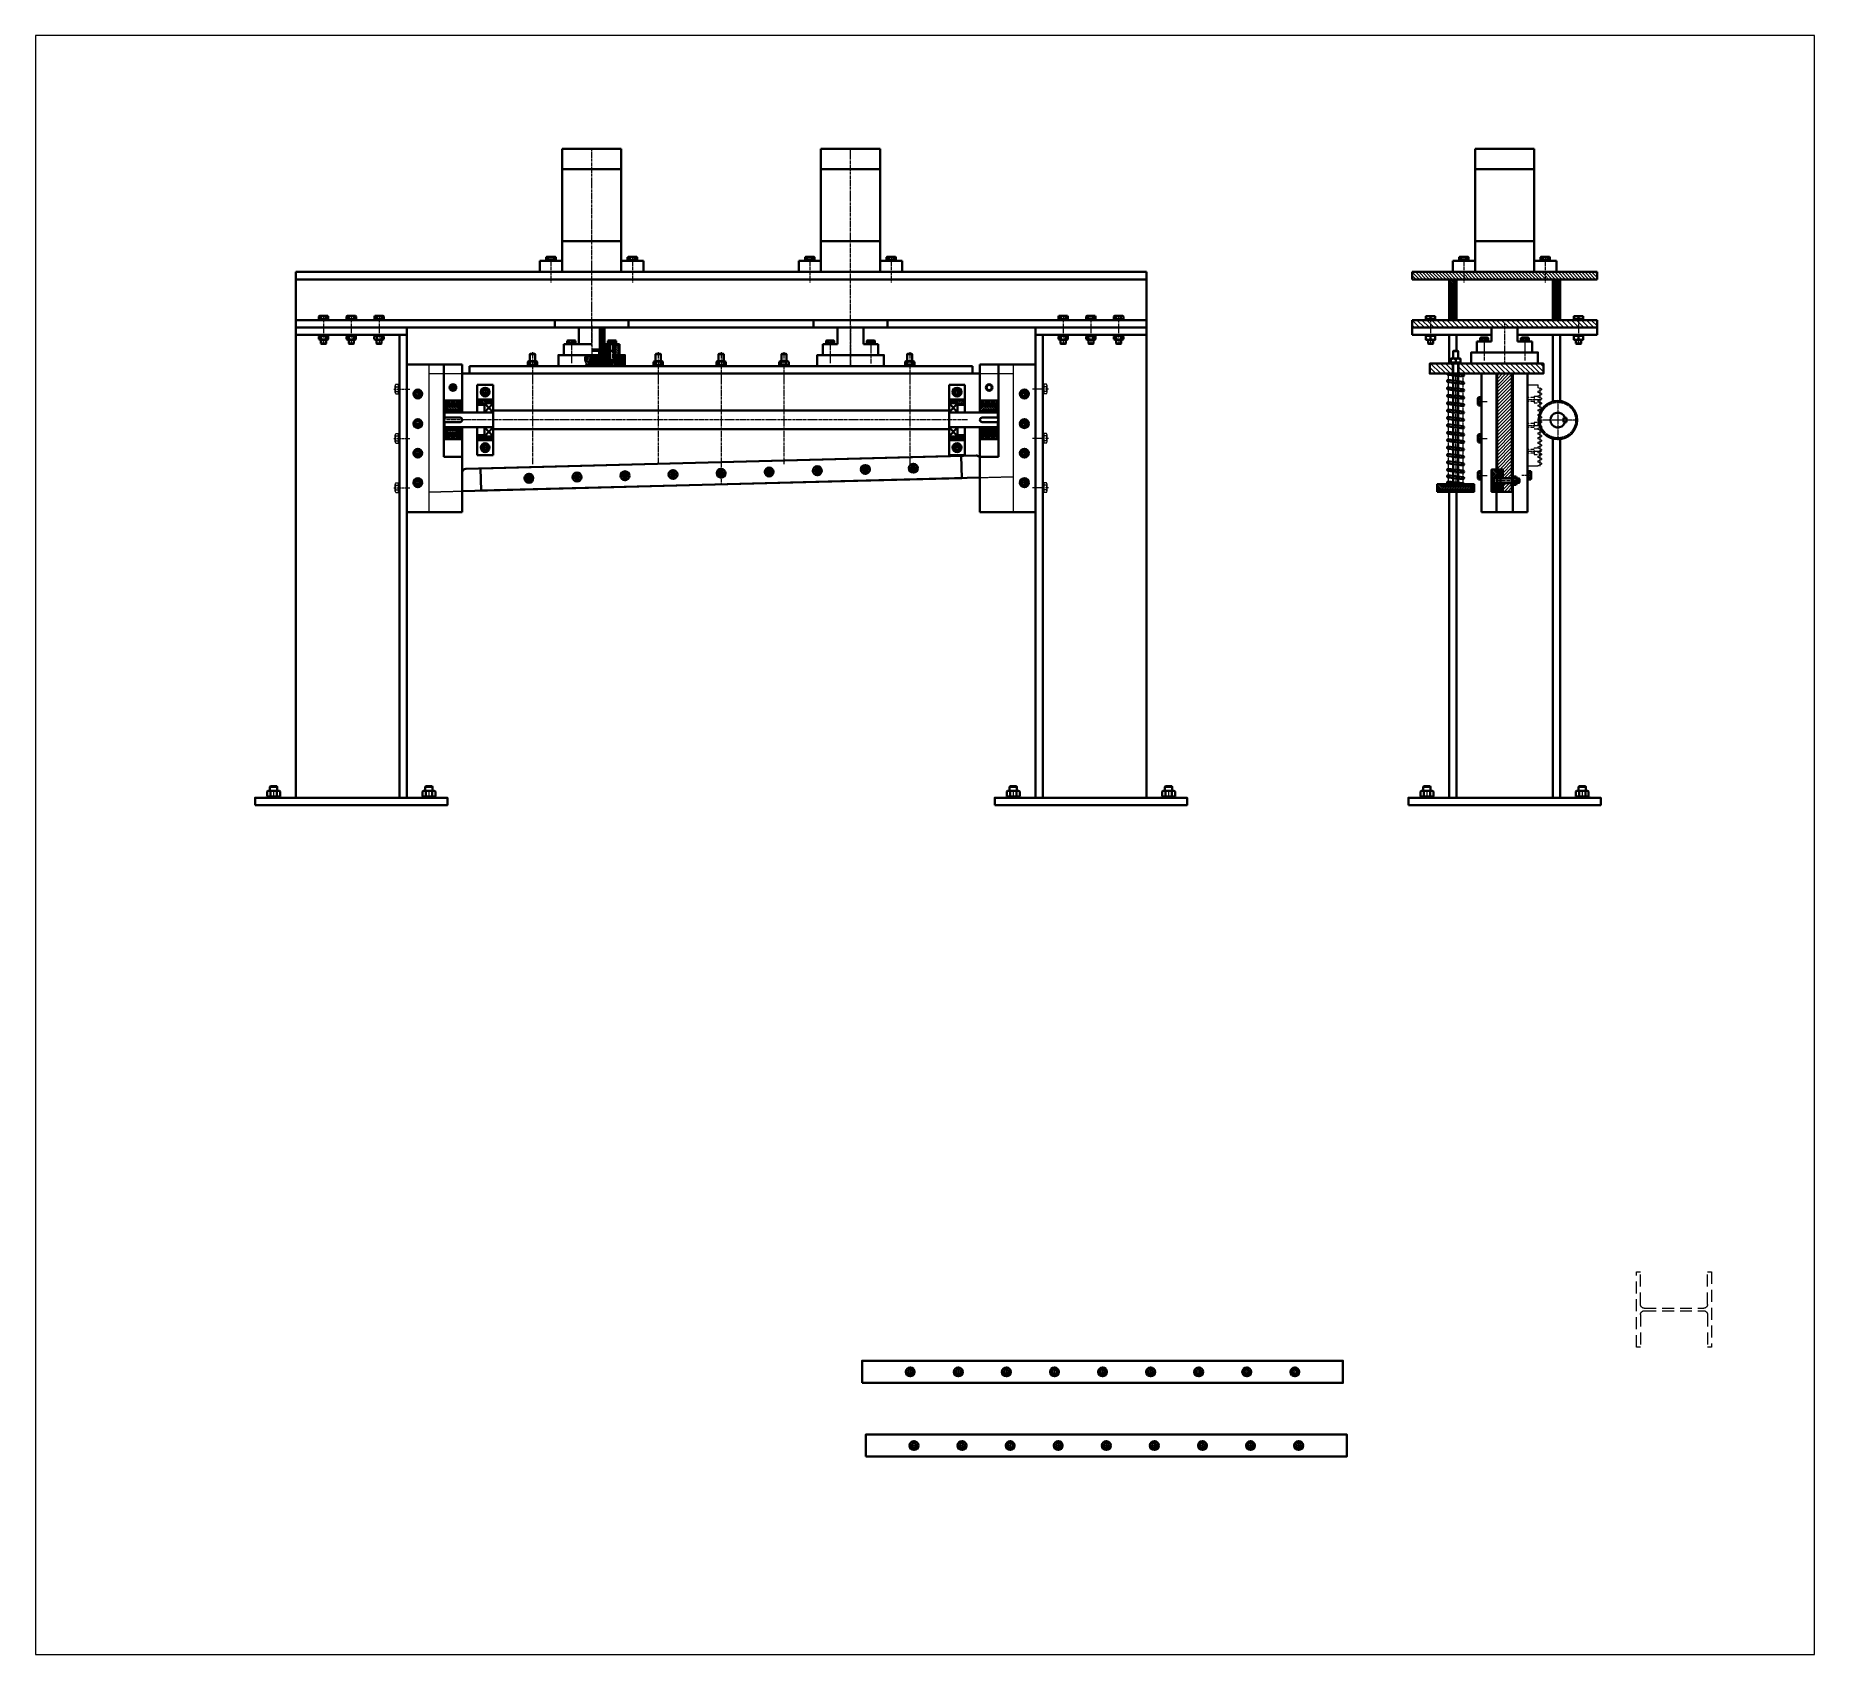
# Model space of a CAD drawing. Header units: millimetres. Extents: x -11382 to 23553, y -372 to 10786.
# Drawn here: x -11382 to -6572, y 1398 to 5775 of the extents above; entities that cross this region are included whole.
import ezdxf

# ---------------------------------------------------------------- set-up
doc = ezdxf.new("R2010")
doc.units = ezdxf.units.MM
doc.header["$LTSCALE"] = 0.2
for name, pattern in [('CENTER', [50.8, 31.75, -6.35, 6.35, -6.35]), ('HIDDEN', [9.525, 6.35, -3.175]), ('HIDDEN2', [0.1875, 0.125, -0.0625])]:
    doc.linetypes.add(name, pattern=pattern)
doc.layers.get('0').update_dxf_attribs({"color": 170, "linetype": 'HIDDEN2', "plot": 0})
for name, color, linetype, lineweight in [('kich-thuoc', 2, 'Continuous', 20), ('đướng nét đứt', 4, 'HIDDEN', 20), ('đường bao thấy', 7, 'Continuous', 40), ('đường kích thước', 90, 'Continuous', 15), ('đường mặt cắt', 160, 'Continuous', 15), ('đường nét mảnh', 220, 'Continuous', 15), ('đường nét tâm', 137, 'CENTER', 15)]:
    doc.layers.add(name, color=color, linetype=linetype, lineweight=lineweight)
pattern_1 = [(135, (9527.9267, -4736.1702), (-2.245064, -2.245064), [])]
pattern_2 = [(135, (2229.0585, 616.0874), (-2.245064, -2.245064), [])]
pattern_3 = [(45, (-6511.8769, 1015.8955), (-0.6735192, 0.6735192), [])]
pattern_4 = [(45, (-6511.8769, 895.8955), (-0.6735192, 0.6735192), [])]
pattern_5 = [(45, (-6551.8769, 1000.8955), (-0.6735192, 0.6735192), [])]
pattern_6 = [(45, (-6551.8769, 880.8955), (-0.6735192, 0.6735192), [])]
pattern_7 = [(45, (-6511.8769, 995.8955), (-0.6735192, 0.6735192), [])]
pattern_8 = [(45, (-6551.8769, 980.8955), (-0.6735192, 0.6735192), [])]
pattern_9 = [(45, (-6511.8769, 975.8955), (-0.6735192, 0.6735192), [])]
pattern_10 = [(45, (-6551.8769, 960.8955), (-0.6735192, 0.6735192), [])]
pattern_11 = [(45, (-6511.8769, 955.8955), (-0.6735192, 0.6735192), [])]
pattern_12 = [(45, (-6551.8769, 940.8955), (-0.6735192, 0.6735192), [])]
pattern_13 = [(45, (-6511.8769, 935.8955), (-0.6735192, 0.6735192), [])]
pattern_14 = [(45, (-6551.8769, 920.8955), (-0.6735192, 0.6735192), [])]
pattern_15 = [(45, (-6511.8769, 915.8955), (-0.6735192, 0.6735192), [])]
pattern_16 = [(45, (-6551.8769, 900.8955), (-0.6735192, 0.6735192), [])]
pattern_17 = [(45, (-6511.8769, 895.8955), (-0.6735192, 0.6735192), [])]
pattern_18 = [(45, (-6551.8769, 880.8955), (-0.6735192, 0.6735192), [])]
pattern_19 = [(45, (-6511.8769, 875.8955), (-0.6735192, 0.6735192), [])]
pattern_20 = [(45, (-6551.8769, 860.8955), (-0.6735192, 0.6735192), [])]
pattern_21 = [(45, (-6511.8769, 855.8955), (-0.6735192, 0.6735192), [])]
pattern_22 = [(45, (-6551.8769, 840.8955), (-0.6735192, 0.6735192), [])]
pattern_23 = [(45, (-6511.8769, 835.8955), (-0.6735192, 0.6735192), [])]
pattern_24 = [(45, (-6511.8769, 821.5824), (-0.6735192, 0.6735192), [])]
pattern_25 = [(45, (-6551.8769, 806.5824), (-0.6735192, 0.6735192), [])]
pattern_26 = [(45, (-6551.8769, 820.8955), (-0.6735192, 0.6735192), [])]
pattern_27 = [(45, (-6511.8769, 838.3955), (-0.6735192, 0.6735192), [])]
pattern_28 = [(45, (-6551.8769, 823.3955), (-0.6735192, 0.6735192), [])]
pattern_29 = [(45, (-6511.8769, 818.3955), (-0.6735192, 0.6735192), [])]
pattern_30 = [(45, (-6551.8769, 803.3955), (-0.6735192, 0.6735192), [])]

# ---------------------------------------------------------------- blocks, each defined once
blk = doc.blocks.new('*U210')
for p, q in [((3.46, 7.56), (0, 7.56)), ((3.85, 7.17), (3.85, 0.83)), ((4.14, 7.17), (4.14, 0.83)), ((4.53, 7.56), (7.99, 7.56)), ((3.46, 0.43), (0, 0.43)), ((4.53, 0.43), (7.99, 0.43))]:
    blk.add_line(p, q)
for points in [[(7.99, 7.56), (7.99, 7.99), (0, 7.99), (0, 7.56)], [(0, 0.43), (0, 0), (7.99, 0), (7.99, 0.43)]]:
    blk.add_lwpolyline(points)
for centre, start, end in [((3.46, 7.17), 0, 90), ((4.53, 7.17), 90, 180), ((3.46, 0.83), 270, 0), ((4.53, 0.83), 180, 270)]:
    blk.add_arc(centre, 0.394, start, end)
blk = doc.blocks.new('dao cắt')
at = {"layer": 'đường bao thấy', "color": 3}
blk.add_lwpolyline([(-9140.6, 5265.3), (-7840.6, 5265.3), (-7840.6, 5325.3), (-9140.6, 5325.3)], close=True, dxfattribs=at)
for centre, radius in [((-9010.6, 5295.3), 12), ((-9010.6, 5295.3), 6.5), ((-8880.6, 5295.3), 12), ((-8880.6, 5295.3), 6.5), ((-8750.6, 5295.3), 12), ((-8750.6, 5295.3), 6.5), ((-8620.6, 5295.3), 12), ((-8620.6, 5295.3), 6.5), ((-8490.6, 5295.3), 12), ((-8490.6, 5295.3), 6.5), ((-8360.6, 5295.3), 12), ((-8360.6, 5295.3), 6.5), ((-8230.6, 5295.3), 12), ((-8230.6, 5295.3), 6.5), ((-8100.6, 5295.3), 12), ((-8100.6, 5295.3), 6.5), ((-7970.6, 5295.3), 12), ((-7970.6, 5295.3), 6.5)]:
    blk.add_circle(centre, radius, dxfattribs=at)
at = {"layer": 'đường nét tâm', "color": 3}
for p, q in [((-9024.9, 5295.3), (-8996.3, 5295.3)), ((-9010.6, 5309.6), (-9010.6, 5281)), ((-8894.9, 5295.3), (-8866.3, 5295.3)), ((-8880.6, 5309.6), (-8880.6, 5281)), ((-8764.9, 5295.3), (-8736.3, 5295.3)), ((-8750.6, 5309.6), (-8750.6, 5281)), ((-8634.9, 5295.3), (-8606.3, 5295.3)), ((-8620.6, 5309.6), (-8620.6, 5281)), ((-8504.9, 5295.3), (-8476.3, 5295.3)), ((-8490.6, 5309.6), (-8490.6, 5281)), ((-8374.9, 5295.3), (-8346.3, 5295.3)), ((-8360.6, 5309.6), (-8360.6, 5281)), ((-8244.9, 5295.3), (-8216.3, 5295.3)), ((-8230.6, 5309.6), (-8230.6, 5281)), ((-8114.9, 5295.3), (-8086.3, 5295.3)), ((-8100.6, 5309.6), (-8100.6, 5281)), ((-7984.9, 5295.3), (-7956.3, 5295.3)), ((-7970.6, 5309.6), (-7970.6, 5281))]:
    blk.add_line(p, q, dxfattribs=at)
blk = doc.blocks.new('Khung đỡ xilanh')
at = {"layer": 'đường bao thấy'}
for p, q in [((-1150, 0), (-1150, -150)), ((-1150, 0), (1150, 0)), ((1150, 0), (1150, -150)), ((-1150, -20), (1150, -20)), ((-1150, -130), (1150, -130)), ((-1150, -150), (1150, -150))]:
    blk.add_line(p, q, dxfattribs=at)
blk = doc.blocks.new('Khung đỡ dao cắt')
at = {"layer": 'đường bao thấy'}
for p, q in [((-300, 1271.7), (-300, 0)), ((-300, 1271.7), (0, 1271.7)), ((-300, 1251.7), (0, 1251.7)), ((-20, 1251.7), (-20, 0)), ((0, 1271.7), (0, 0)), ((0, 1221.7), (0, 1271.7)), ((-300, 0), (0, 0))]:
    blk.add_line(p, q, dxfattribs=at)
blk = doc.blocks.new('BL121')
at = {"layer": 'đướng nét đứt'}
for radius in [6, 5.1]:
    blk.add_circle((-10165.9, 4811.2), radius, dxfattribs=at)
at = {"layer": 'đường bao thấy'}
blk.add_lwpolyline([(-10171.4, 4820.7), (-10176.8, 4811.2), (-10171.4, 4801.7), (-10160.4, 4801.7), (-10154.9, 4811.2), (-10160.4, 4820.7)], close=True, dxfattribs=at)
for radius in [12, 9.5, 6.5]:
    blk.add_circle((-10165.9, 4811.2), radius, dxfattribs=at)
at = {"layer": 'đường nét tâm'}
for p, q in [((-10178.8, 4811.2), (-10152.9, 4811.2)), ((-10165.9, 4822.7), (-10165.9, 4799.7))]:
    blk.add_line(p, q, dxfattribs=at)
blk = doc.blocks.new('LG12')
at = {"layer": 'đường bao thấy'}
blk.add_lwpolyline([(0, 4), (-3.5, 2), (-3.5, -2), (0, -4), (3.5, -2), (3.5, 2)], close=True, dxfattribs=at)
for radius in [8, 7.1]:
    blk.add_circle((0, 0), radius, dxfattribs=at)
at = {"layer": 'đường nét tâm'}
for p, q in [((-9, 0), (9, 0)), ((-8, 0), (8, 0)), ((0, 9), (0, -9)), ((0, 8), (0, -8))]:
    blk.add_line(p, q, dxfattribs=at)
blk = doc.blocks.new('bộ thanh răng bánh răng')
at = {"layer": 'đường mặt cắt'}
h = blk.add_hatch(dxfattribs=at)
h.set_pattern_fill('ANSI31', color=256, angle=90, style=0)
h.set_pattern_definition(pattern_1)
h.paths.add_polyline_path([(-639.4, 41), (-639.4, 45), (-616.4, 45), (-616.4, 55), (-659.4, 55), (-659.4, 41)])
h = blk.add_hatch(dxfattribs=at)
h.set_pattern_fill('ANSI31', color=256, angle=90, style=0)
h.set_pattern_definition(pattern_1)
h.paths.add_polyline_path([(639.4, 45), (639.4, 41), (659.4, 41), (659.4, 55), (616.4, 55), (616.4, 45)])
at = {"layer": 'đường mặt cắt', "ltscale": 0.5}
h = blk.add_hatch(dxfattribs=at)
h.set_pattern_fill('ANSI31', color=256, style=0)
h.set_pattern_definition([(45, (9799.6487, -4727.604), (-2.245064, 2.245064), [])])
h.paths.add_polyline_path([(-702, 20), (-700, 22), (-700, 43), (-750, 43), (-750, 22), (-748, 20)])
h = blk.add_hatch(dxfattribs=at)
h.set_pattern_fill('ANSI31', color=256, style=0)
h.set_pattern_definition([(45, (11249.6487, -4727.604), (-2.245064, 2.245064), [])])
h.paths.add_polyline_path([(748, 20), (750, 22), (750, 43), (700, 43), (700, 22), (702, 20)])
h = blk.add_hatch(dxfattribs=at)
h.set_pattern_fill('ANSI31', color=256, style=0)
h.set_pattern_definition([(45, (397.8765, -3325.9964), (-2.245064, 2.245064), [])])
h.paths.add_polyline_path([(-700, -43), (-700, -22), (-702, -20), (-748, -20), (-750, -22), (-750, -43)])
at = {"layer": 'đường mặt cắt'}
h = blk.add_hatch(dxfattribs=at)
h.set_pattern_fill('ANSI31', color=256, angle=90, style=0)
h.set_pattern_definition(pattern_1)
h.paths.add_polyline_path([(-616.4, -55), (-616.4, -45), (-639.4, -45), (-639.4, -41), (-659.4, -41), (-659.4, -55)])
h = blk.add_hatch(dxfattribs=at)
h.set_pattern_fill('ANSI31', color=256, angle=90, style=0)
h.set_pattern_definition(pattern_1)
h.paths.add_polyline_path([(639.4, -41), (639.4, -45), (616.4, -45), (616.4, -55), (659.4, -55), (659.4, -41)])
at = {"layer": 'đường mặt cắt', "ltscale": 0.5}
h = blk.add_hatch(dxfattribs=at)
h.set_pattern_fill('ANSI31', color=256, style=0)
h.set_pattern_definition([(45, (1847.8765, -3325.9964), (-2.245064, 2.245064), [])])
h.paths.add_polyline_path([(750, -43), (750, -22), (748, -20), (702, -20), (700, -22), (700, -43)])
at = {"layer": 'đường bao thấy'}
for p, q in [((-750, 150), (-750, -100)), ((-750, 150), (-700, 150)), ((-700, 150), (-700, 20)), ((700, 150), (700, 20)), ((700, 150), (750, 150)), ((750, 150), (750, -100)), ((-659.4, 95), (-616.4, 95)), ((-659.4, 20), (-659.4, 95)), ((-659.4, 55), (-616.4, 55)), ((-616.4, 95), (-616.4, -95)), ((659.4, 95), (616.4, 95)), ((616.4, 95), (616.4, -95)), ((659.4, 55), (616.4, 55)), ((659.4, 20), (659.4, 95)), ((-616.4, 20), (-748, 20)), ((-659.4, 41), (-639.4, 41)), ((-659.4, 20), (-616.4, 20)), ((-639.4, 45), (-616.4, 45)), ((-639.4, 45), (-616.4, 20)), ((-616.4, 45), (-639.4, 20)), ((-639.4, 20), (-639.4, 45)), ((-616.4, 25), (0, 25)), ((-616.4, 25), (-616.4, -25)), ((616.4, 25), (0, 25)), ((639.4, 45), (616.4, 45)), ((639.4, 45), (616.4, 20)), ((616.4, 45), (639.4, 20)), ((616.4, 25), (616.4, -25)), ((616.4, 20), (748, 20)), ((659.4, 20), (616.4, 20)), ((639.4, 20), (639.4, 45)), ((659.4, 41), (639.4, 41)), ((-616.4, -20), (-748, -20)), ((-700, -100), (-700, -20)), ((-659.4, -95), (-659.4, -20)), ((-659.4, -20), (-616.4, -20)), ((-659.4, -41), (-639.4, -41)), ((-639.4, -45), (-639.4, -20)), ((-639.4, -20), (-616.4, -45)), ((-616.4, -20), (-639.4, -45)), ((-639.4, -45), (-616.4, -45)), ((-616.4, -25), (0, -25)), ((616.4, -25), (0, -25)), ((616.4, -20), (748, -20)), ((659.4, -20), (616.4, -20)), ((639.4, -20), (616.4, -45)), ((616.4, -20), (639.4, -45)), ((639.4, -45), (616.4, -45)), ((639.4, -45), (639.4, -20)), ((659.4, -41), (639.4, -41)), ((659.4, -95), (659.4, -20)), ((700, -20), (700, -250)), ((-659.4, -55), (-616.4, -55)), ((-616.4, -95), (-659.4, -95)), ((659.4, -55), (616.4, -55)), ((616.4, -95), (659.4, -95)), ((-750, -100), (-700, -100)), ((750, -100), (700, -100))]:
    blk.add_line(p, q, dxfattribs=at)
at = {"layer": 'đường bao thấy', "ltscale": 0.5}
for p, q in [((-748, 52), (-750, 50)), ((-750, -50), (-750, 50)), ((-748, 52), (-702, 52)), ((-702, 52), (-700, 50)), ((-700, 50), (-700, 20)), ((702, 52), (700, 50)), ((700, 20), (700, 50)), ((702, 52), (748, 52)), ((748, 52), (750, 50)), ((750, 50), (750, -50)), ((-750, 43), (-700, 43)), ((-748, 20), (-750, 22)), ((-748, 20), (-748, 4.5)), ((-748, 20), (-702, 20)), ((-744, 6), (-706, 6)), ((-702, 20), (-700, 22)), ((700, 43), (750, 43)), ((702, 20), (700, 22)), ((702, 20), (748, 20)), ((706, 6), (744, 6)), ((748, 20), (750, 22)), ((748, 20), (748, 4.5)), ((-748, -20), (-750, -22)), ((-750, -43), (-700, -43)), ((-748, -4.5), (-748, -20)), ((-748, -20), (-702, -20)), ((-744, -6), (-706, -6)), ((-702, -20), (-700, -22)), ((-700, -20), (-700, -50)), ((700, -50), (700, -20)), ((702, -20), (700, -22)), ((700, -43), (750, -43)), ((702, -20), (748, -20)), ((706, -6), (744, -6)), ((748, -4.5), (748, -20)), ((748, -20), (750, -22)), ((-748, -52), (-750, -50)), ((-702, -52), (-748, -52)), ((-702, -52), (-700, -50)), ((702, -52), (700, -50)), ((748, -52), (702, -52)), ((748, -52), (750, -50))]:
    blk.add_line(p, q, dxfattribs=at)
at = {"layer": 'đường bao thấy'}
for centre, radius in [((-725, 87.5), 9), ((725, 87.5), 9), ((-725, 87.5), 6.5), ((725, 87.5), 7.1)]:
    blk.add_circle(centre, radius, dxfattribs=at)
for centre, start, end in [((-744, 0), 90, 270), ((-706, 0), 270, 90), ((706, 0), 90, 270), ((744, 0), 270, 90)]:
    blk.add_arc(centre, 6, start, end, dxfattribs=at)
at = {"layer": 'đường nét tâm', "ltscale": 0.5}
for p, q in [((-752, 48), (-698, 48)), ((698, 48), (752, 48)), ((-752, -48), (-698, -48)), ((698, -48), (752, -48))]:
    blk.add_line(p, q, dxfattribs=at)
at = {"layer": 'đường nét tâm'}
blk.add_line((666.4, 0), (-750, 0), dxfattribs=at)
blk = doc.blocks.new('bát dẫn hướng dao')
at = {"layer": 'đướng nét đứt'}
blk.add_line((90, 400), (90, 0), dxfattribs=at)
at = {"layer": 'đường bao thấy'}
for p, q in [((0, 270), (0, 400)), ((150, 400), (0, 400)), ((150, 400), (150, 0)), ((0, 150), (0, 230)), ((0, 0), (0, 151.4)), ((150, 0), (0, 0))]:
    blk.add_line(p, q, dxfattribs=at)
blk = doc.blocks.new('khung dao')
at = {"layer": 'đướng nét đứt'}
for p, q in [((-790, 0), (-700, 0)), ((-790, 0), (-790, -320)), ((700, 0), (790, 0)), ((790, 0), (790, -278.6)), ((700, -281), (790, -278.6)), ((-790, -320), (-700, -317.6))]:
    blk.add_line(p, q, dxfattribs=at)
at = {"layer": 'đường bao thấy'}
for p, q in [((-700, 0), (700, 0)), ((-680, 0), (680, 0)), ((-690.3, -257.4), (689.7, -221.2)), ((700, -231.2), (700, -281)), ((-700, -267.4), (-700, -317.6)), ((-700, -317.6), (700, -281))]:
    blk.add_line(p, q, dxfattribs=at)
for centre in [(-519.8, -282.9), (-389.9, -279.5), (-259.9, -276.1), (-130, -272.7), (0, -269.3), (130, -265.9), (259.9, -262.5), (389.9, -259.1), (519.8, -255.7)]:
    blk.add_circle(centre, 5.1, dxfattribs=at)
for centre, start, end in [((690, -231.2), 0, 91.5), ((-690, -267.4), 91.5, 180)]:
    blk.add_arc(centre, 10, start, end, dxfattribs=at)
at = {"layer": 'đường nét mảnh'}
for centre in [(-519.8, -282.9), (-389.9, -279.5), (-259.9, -276.1), (-130, -272.7), (0, -269.3), (130, -265.9), (259.9, -262.5), (389.9, -259.1), (519.8, -255.7)]:
    blk.add_arc(centre, 6, 90, 1.5, dxfattribs=at)
at = {"layer": 'đường nét tâm'}
for p, q in [((-519.8, -276.9), (-519.8, -288.9)), ((-389.9, -273.5), (-389.9, -285.5)), ((-259.9, -270.1), (-259.9, -282.1)), ((-130, -266.7), (-130, -278.7)), ((0, -263.3), (0, -275.3)), ((130, -259.9), (130, -271.9)), ((259.9, -256.5), (259.9, -268.5)), ((389.9, -253.1), (389.9, -265.1)), ((519.8, -249.7), (519.8, -261.7))]:
    blk.add_line(p, q, dxfattribs=at)
blk = doc.blocks.new('Bộ xilnah')
h = blk.add_hatch()
h.set_pattern_fill('ANSI31', color=256, angle=90, style=0)
h.paths.add_polyline_path([(-289, 37.8), (-289.9, 36.7), (-289.9, 33.8), (-289, 33.8)], flags=17)
at = {"layer": 'đường mặt cắt'}
h = blk.add_hatch(dxfattribs=at)
h.set_pattern_fill('ANSI31', color=256, style=0)
h.paths.add_polyline_path([(-315, 125), (-326, 125), (-326, 65), (-326, 50), (-302, 50), (-302, 80), (-315, 80)])
h = blk.add_hatch(dxfattribs=at)
h.set_pattern_fill('ANSI31', color=256, angle=90, style=0)
edge = h.paths.add_edge_path()
edge.add_spline(control_points=[(-368.8, 20), (-367.3, 22.2), (-363.7, 27.8), (-372.1, 37.7), (-368.5, 45.7), (-366.5, 50)], knot_values=[0, 0, 0, 0, 7.257146, 18.382503, 31.580171, 31.580171, 31.580171, 31.580171], degree=3, periodic=0)
edge.add_line((-366.5, 50), (-350, 50))
edge.add_line((-350, 50), (-350, 20))
edge.add_line((-350, 20), (-368.8, 20))
h = blk.add_hatch(dxfattribs=at)
h.set_pattern_fill('ANSI31', color=256, angle=90, style=0)
h.paths.add_polyline_path([(-350, 50), (-350, 20), (-260, 20), (-260, 50), (-289, 50), (-289, 37.8), (-289, 33.8), (-289.9, 33.8), (-289.9, 31.7), (-295, 28.5), (-300.1, 31.7), (-300.1, 33.8), (-301, 33.8), (-301, 37.8), (-301, 50)])
h = blk.add_hatch(dxfattribs=at)
h.set_pattern_fill('ANSI31', color=256, style=0)
h.paths.add_polyline_path([(-329.6, 50), (-326, 50), (-326, 65), (-329.6, 62)])
h = blk.add_hatch(dxfattribs=at)
h.set_pattern_fill('ANSI31', color=256, style=0)
h.paths.add_polyline_path([(-288, 50), (-275, 50), (-275, 80), (-288, 80)])
h = blk.add_hatch(dxfattribs=at)
h.set_pattern_fill('ANSI31', color=256, angle=90, style=0)
h.paths.add_polyline_path([(-300.1, 36.7), (-301, 37.8), (-301, 33.8), (-300.1, 33.8)], flags=17)
for p, q in [((-295, 80), (-295, 87.7)), ((405, 80), (405, 87.7))]:
    blk.add_line(p, q)
at = {"layer": 'kich-thuoc'}
blk.add_spline([(-366.5, 50), (-369.5, 37.1), (-365.8, 26.6), (-368.8, 20)], degree=3, dxfattribs=at)
at = {"layer": 'đướng nét đứt'}
for p, q in [((-467.5, 307.5), (-467.5, 305)), ((-452.5, 307.5), (-452.5, 305)), ((-247.5, 307.5), (-247.5, 305)), ((-232.5, 307.5), (-232.5, 305)), ((232.5, 307.5), (232.5, 305)), ((247.5, 307.5), (247.5, 305)), ((452.5, 307.5), (452.5, 305)), ((467.5, 307.5), (467.5, 305)), ((-411.5, 82.5), (-411.5, 80)), ((-398.5, 82.5), (-398.5, 80)), ((-301.5, 82.5), (-301.5, 80)), ((-288.5, 82.5), (-288.5, 80)), ((288.5, 82.5), (288.5, 80)), ((301.5, 82.5), (301.5, 80)), ((398.5, 82.5), (398.5, 80)), ((411.5, 82.5), (411.5, 80))]:
    blk.add_line(p, q, dxfattribs=at)
at = {"layer": 'đường bao thấy', "ltscale": 3}
for p, q in [((-270, 608), (-430, 608)), ((-430, 608), (-430, 358)), ((-270, 358), (-270, 608)), ((270, 358), (270, 608)), ((270, 608), (430, 608)), ((430, 608), (430, 358)), ((-430, 553), (-270, 553)), ((-420, 553), (-280, 553)), ((430, 553), (270, 553)), ((420, 553), (280, 553)), ((-430, 358), (-270, 358)), ((-430, 293), (-430, 358)), ((-280, 358), (-420, 358)), ((-270, 358), (-270, 293)), ((430, 358), (270, 358)), ((270, 358), (270, 293)), ((280, 358), (420, 358)), ((430, 293), (430, 358)), ((-430, 305), (-490, 305)), ((-490, 275), (-490, 305)), ((-430, 293), (-430, 275)), ((-210, 305), (-270, 305)), ((-270, 275), (-270, 293)), ((-210, 305), (-210, 275)), ((210, 305), (210, 275)), ((210, 305), (270, 305)), ((270, 275), (270, 293)), ((430, 305), (490, 305)), ((430, 293), (430, 275)), ((490, 275), (490, 305)), ((-210, 275), (-490, 275)), ((210, 275), (490, 275)), ((-380, 125), (-320, 125)), ((320, 125), (380, 125)), ((-350, 65), (-326, 65)), ((-329.6, 62), (-350, 62)), ((-326, 65), (-329.6, 62))]:
    blk.add_line(p, q, dxfattribs=at)
at = {"layer": 'đường bao thấy'}
for p, q in [((-474, 307.5), (-446, 307.5)), ((-474, 307.5), (-474, 305)), ((-474, 305), (-446, 305)), ((-472.7, 314.8), (-472.7, 307.5)), ((-447.3, 307.5), (-472.7, 307.5)), ((-469.5, 316.3), (-450.5, 316.3)), ((-467, 307.5), (-453, 307.5)), ((-466.4, 314.8), (-466.4, 307.5)), ((-462.2, 305), (-460.3, 307.5)), ((-460, 305), (-458.1, 307.5)), ((-453.6, 314.8), (-453.6, 307.5)), ((-447.3, 314.8), (-447.3, 307.5)), ((-446, 307.5), (-446, 305)), ((-226, 307.5), (-254, 307.5)), ((-254, 307.5), (-254, 305)), ((-226, 305), (-254, 305)), ((-252.7, 314.8), (-252.7, 307.5)), ((-252.7, 307.5), (-227.3, 307.5)), ((-230.5, 316.3), (-249.5, 316.3)), ((-233, 307.5), (-247, 307.5)), ((-246.4, 314.8), (-246.4, 307.5)), ((-233.6, 314.8), (-233.6, 307.5)), ((-227.3, 314.8), (-227.3, 307.5)), ((-226, 307.5), (-226, 305)), ((226, 307.5), (254, 307.5)), ((226, 307.5), (226, 305)), ((226, 305), (254, 305)), ((227.3, 314.8), (227.3, 307.5)), ((252.7, 307.5), (227.3, 307.5)), ((230.5, 316.3), (249.5, 316.3)), ((233, 307.5), (247, 307.5)), ((233.6, 314.8), (233.6, 307.5)), ((246.4, 314.8), (246.4, 307.5)), ((252.7, 314.8), (252.7, 307.5)), ((254, 307.5), (254, 305)), ((474, 307.5), (446, 307.5)), ((446, 307.5), (446, 305)), ((474, 305), (446, 305)), ((447.3, 314.8), (447.3, 307.5)), ((447.3, 307.5), (472.7, 307.5)), ((469.5, 316.3), (450.5, 316.3)), ((467, 307.5), (453, 307.5)), ((453.6, 314.8), (453.6, 307.5)), ((466.4, 314.8), (466.4, 307.5)), ((472.7, 314.8), (472.7, 307.5)), ((474, 307.5), (474, 305)), ((-450, 145), (-450, 125)), ((-250, 145), (-250, 125)), ((250, 145), (250, 125)), ((450, 145), (450, 125)), ((-385, 125), (-385, 80)), ((-385, 125), (-350, 125)), ((-315, 125), (-350, 125)), ((-326, 125), (-326, 65)), ((-315, 125), (-315, 80)), ((315, 125), (315, 80)), ((315, 125), (350, 125)), ((385, 125), (350, 125)), ((385, 125), (385, 80)), ((-425, 80), (-385, 80)), ((-425, 80), (-425, 50)), ((-425, 50), (-300.1, 50)), ((-417, 82.5), (-393, 82.5)), ((-417, 82.5), (-417, 80)), ((-417, 80), (-393, 80)), ((-416, 88.8), (-416, 82.5)), ((-394, 82.5), (-416, 82.5)), ((-413.2, 90), (-396.8, 90)), ((-411, 82.5), (-399, 82.5)), ((-410.5, 88.8), (-410.5, 82.5)), ((-407.2, 80), (-405.2, 82.5)), ((-405, 80), (-402.9, 82.5)), ((-399.5, 88.8), (-399.5, 82.5)), ((-394, 88.8), (-394, 82.5)), ((-393, 82.5), (-393, 80)), ((-385, 80), (-350, 80)), ((-300.1, 50), (-350, 50)), ((-329.6, 62), (-329.6, 50)), ((-315, 80), (-275, 80)), ((-275, 80), (-315, 80)), ((-283, 82.5), (-307, 82.5)), ((-307, 82.5), (-307, 80)), ((-283, 80), (-307, 80)), ((-306, 88.8), (-306, 82.5)), ((-306, 82.5), (-284, 82.5)), ((-284, 82.5), (-306, 82.5)), ((-303.2, 90), (-286.8, 90)), ((-302, 80), (-302, 50)), ((-289, 82.5), (-301, 82.5)), ((-301, 82.5), (-289, 82.5)), ((-301, 80), (-301, 37.8)), ((-289, 61.9), (-301, 61.9)), ((-300.5, 88.8), (-300.5, 82.5)), ((-295, 80), (-297.1, 82.5)), ((-292.8, 80), (-294.8, 82.5)), ((-275, 50), (-289.9, 50)), ((-289.9, 50), (-275, 50)), ((-289.5, 88.8), (-289.5, 82.5)), ((-289, 80), (-289, 37.8)), ((-288, 80), (-288, 50)), ((-284, 88.8), (-284, 82.5)), ((-283, 82.5), (-283, 80)), ((-275, 80), (-275, 50)), ((-275, 80), (-275, 50)), ((275, 80), (315, 80)), ((275, 80), (275, 50)), ((275, 50), (399.9, 50)), ((283, 82.5), (307, 82.5)), ((283, 82.5), (283, 80)), ((283, 80), (307, 80)), ((284, 88.8), (284, 82.5)), ((306, 82.5), (284, 82.5)), ((286.8, 90), (303.2, 90)), ((289, 82.5), (301, 82.5)), ((289.5, 88.8), (289.5, 82.5)), ((292.8, 80), (294.8, 82.5)), ((295, 80), (297.1, 82.5)), ((300.5, 88.8), (300.5, 82.5)), ((306, 88.8), (306, 82.5)), ((307, 82.5), (307, 80)), ((425, 50), (350, 50)), ((399.9, 50), (350, 50)), ((385, 80), (425, 80)), ((425, 80), (385, 80)), ((417, 82.5), (393, 82.5)), ((393, 82.5), (393, 80)), ((417, 80), (393, 80)), ((394, 88.8), (394, 82.5)), ((394, 82.5), (416, 82.5)), ((416, 82.5), (394, 82.5)), ((396.8, 90), (413.2, 90)), ((411, 82.5), (399, 82.5)), ((399, 82.5), (411, 82.5)), ((399.5, 88.8), (399.5, 82.5)), ((405, 80), (402.9, 82.5)), ((407.2, 80), (405.2, 82.5)), ((410.1, 50), (425, 50)), ((410.5, 88.8), (410.5, 82.5)), ((416, 88.8), (416, 82.5)), ((417, 82.5), (417, 80)), ((425, 80), (425, 50)), ((425, 80), (425, 50)), ((-680, 20), (-680, 0)), ((680, 20), (-680, 20)), ((-680, 0), (680, 0)), ((-300.1, 36.7), (-301, 37.8)), ((-301, 37.8), (-289, 37.8)), ((-301, 33.8), (-289, 33.8)), ((-300.1, 36.7), (-289.9, 36.7)), ((-300.1, 36.7), (-300.1, 31.7)), ((-300.1, 31.7), (-295, 28.5)), ((-300.1, 31.7), (-289.9, 31.7)), ((-289.9, 31.7), (-295, 28.5)), ((-289, 37.8), (-289.9, 36.7)), ((-289.9, 36.7), (-289.9, 31.7)), ((680, 20), (680, 0))]:
    blk.add_line(p, q, dxfattribs=at)
for points in [[(-300.1, 50), (-440, 50), (-440, 20), (-260, 20), (-260, 50), (-289.9, 50)], [(399.9, 50), (260, 50), (260, 20), (440, 20), (440, 50), (410.1, 50)]]:
    blk.add_lwpolyline(points, dxfattribs=at)
for centre, radius, start, end in [((-469.5, 312.2), 4.06, 38.6038, 141.3962), ((-460, 302.3), 14, 90, 117.0579), ((-460, 302.3), 14, 62.9421, 90), ((-450.5, 312.2), 4.06, 38.6038, 141.3962), ((-249.5, 312.2), 4.06, 38.6038, 141.3962), ((-240, 302.3), 14, 90, 117.0579), ((-240, 302.3), 14, 62.9421, 90), ((-230.5, 312.2), 4.06, 38.6038, 141.3962), ((230.5, 312.2), 4.06, 38.6038, 141.3962), ((240, 302.3), 14, 90, 117.0579), ((240, 302.3), 14, 62.9421, 90), ((249.5, 312.2), 4.06, 38.6038, 141.3962), ((450.5, 312.2), 4.06, 38.6038, 141.3962), ((460, 302.3), 14, 90, 117.0579), ((460, 302.3), 14, 62.9421, 90), ((469.5, 312.2), 4.06, 38.6038, 141.3962), ((-413.2, 86.2), 3.8, 43.7773, 136.2227), ((-405, 76.6), 13.4, 65.9092, 114.0908), ((-396.8, 86.2), 3.8, 43.7773, 136.2227), ((-303.2, 86.2), 3.8, 43.7773, 136.2227), ((-295, 76.6), 13.4, 65.9092, 114.0908), ((-286.8, 86.2), 3.8, 43.7773, 136.2227), ((286.8, 86.2), 3.8, 43.7773, 136.2227), ((295, 76.6), 13.4, 65.9092, 114.0908), ((303.2, 86.2), 3.8, 43.7773, 136.2227), ((396.8, 86.2), 3.8, 43.7773, 136.2227), ((405, 76.6), 13.4, 65.9092, 114.0908), ((413.2, 86.2), 3.8, 43.7773, 136.2227)]:
    blk.add_arc(centre, radius, start, end, dxfattribs=at)
at = {"layer": 'đường nét mảnh'}
for p, q in [((-329.6, 125), (-329.6, 62)), ((-326, 65), (-326, 50)), ((-300.1, 61.9), (-300.1, 36.7)), ((-289.9, 61.9), (-289.9, 36.7)), ((-301, 37.8), (-301, 33.8)), ((-289, 33.8), (-289, 37.8))]:
    blk.add_line(p, q, dxfattribs=at)
at = {"layer": 'đường nét tâm'}
for p, q in [((-350, 75.5), (-350, 608)), ((350, 20), (350, 608)), ((-460, 316.3), (-460, 245.5)), ((-240, 316.3), (-240, 245.5)), ((240, 316.3), (240, 245.5)), ((460, 316.3), (460, 245.5)), ((-350, 130), (-350, 50)), ((-350, 130), (-350, 20)), ((350, 130), (350, 50)), ((350, 130), (350, 20)), ((-405, 90), (-405, 28.2)), ((-295, 92), (-295, 27)), ((295, 90), (295, 28.2)), ((405, 92), (405, 27))]:
    blk.add_line(p, q, dxfattribs=at)

msp = doc.modelspace()

# ---------------------------------------------------------------- hatches: boundary and pattern name
at = {"layer": 'đường bao thấy', "ltscale": 0.5}
h = msp.add_hatch(dxfattribs=at)
h.set_pattern_fill('ANSI31', color=256, style=0)
h.set_pattern_definition([(45, (-6511.877, 895.8955), (-2.245064, 2.245064), [])])
h.paths.add_polyline_path([(-7522.043, 4639.17, 0.41421356), (-7525.043, 4636.17), (-7522.043, 4636.17)])
h = msp.add_hatch(dxfattribs=at)
h.set_pattern_fill('ANSI31', color=256, style=0)
h.set_pattern_definition([(45, (-6511.877, 875.8955), (-2.245064, 2.245064), [])])
h.paths.add_polyline_path([(-7522.043, 4619.17, 0.41421356), (-7525.043, 4616.17), (-7522.043, 4616.17)])
h = msp.add_hatch(dxfattribs=at)
h.set_pattern_fill('ANSI31', color=256, style=0)
h.set_pattern_definition([(45, (-6511.877, 855.8955), (-2.245064, 2.245064), [])])
h.paths.add_polyline_path([(-7522.043, 4599.17, 0.41421356), (-7525.043, 4596.17), (-7522.043, 4596.17)])
h = msp.add_hatch(dxfattribs=at)
h.set_pattern_fill('ANSI31', color=256, style=0)
h.set_pattern_definition([(45, (-6511.877, 838.3955), (-2.245064, 2.245064), [])])
h.paths.add_polyline_path([(-7522.043, 4581.67, 0.41421356), (-7525.043, 4578.67), (-7522.043, 4578.67)])
h = msp.add_hatch(dxfattribs=at)
h.set_pattern_fill('ANSI31', color=256, style=0)
h.set_pattern_definition([(45, (-6511.877, 821.5824), (-2.245064, 2.245064), [])])
h.paths.add_polyline_path([(-7522.043, 4564.857, 0.41421356), (-7525.043, 4561.857), (-7522.043, 4561.857)])
at = {"layer": 'đường mặt cắt'}
h = msp.add_hatch(dxfattribs=at)
h.set_pattern_fill('ANSI31', color=256, scale=2, angle=90, style=0)
h.paths.add_polyline_path([(-7519.394, 5136.17), (-7549.394, 5136.17), (-7559.394, 5136.17), (-7659.394, 5136.17), (-7659.394, 5116.17), (-7559.394, 5116.17), (-7519.394, 5116.17)])
h = msp.add_hatch(dxfattribs=at)
h.set_pattern_fill('ANSI31', color=256, style=0)
h.paths.add_polyline_path([(-7539.394, 5116.17), (-7559.394, 5116.17), (-7559.394, 5006.17), (-7539.394, 5006.17)])
h = msp.add_hatch(dxfattribs=at)
h.set_pattern_fill('ANSI31', color=256, scale=2, angle=90, style=0)
h.paths.add_polyline_path([(-7519.394, 5136.17), (-7519.394, 5116.17), (-7299.394, 5116.17), (-7299.394, 5136.17)])
h = msp.add_hatch(dxfattribs=at)
h.set_pattern_fill('ANSI31', color=256, scale=2, angle=90, style=0)
h.paths.add_polyline_path([(-7159.394, 5116.17), (-7159.394, 5136.17), (-7259.394, 5136.17), (-7299.394, 5136.17), (-7299.394, 5116.17), (-7259.394, 5116.17)])
h = msp.add_hatch(dxfattribs=at)
h.set_pattern_fill('ANSI31', color=256, style=0)
h.paths.add_polyline_path([(-7259.394, 5116.17), (-7279.394, 5116.17), (-7279.394, 5006.17), (-7259.394, 5006.17)])
h = msp.add_hatch(dxfattribs=at)
h.set_pattern_fill('ANSI31', color=256, scale=3, angle=90, style=0)
h.paths.add_polyline_path([(-7609.437, 4986.17), (-7609.456, 5006.17), (-7623.394, 5006.17), (-7659.394, 5006.17), (-7659.394, 4986.17)])
h = msp.add_hatch(dxfattribs=at)
h.set_pattern_fill('ANSI31', color=256, scale=3, angle=90, style=0)
h.paths.add_polyline_path([(-7559.394, 5006.17), (-7609.456, 5006.17), (-7609.437, 4986.17), (-7559.394, 4986.17), (-7259.394, 4986.17), (-7209.352, 4986.17), (-7209.332, 5006.17), (-7223.394, 5006.17), (-7259.394, 5006.17)])
h = msp.add_hatch(dxfattribs=at)
h.set_pattern_fill('ANSI31', color=256, scale=3, angle=90, style=0)
h.paths.add_polyline_path([(-7209.332, 5006.17), (-7209.352, 4986.17), (-7159.394, 4986.17), (-7159.394, 5006.17)])
h = msp.add_hatch(dxfattribs=at)
h.set_pattern_fill('ANSI31', color=256, scale=3, angle=90, style=0)
h.paths.add_polyline_path([(-7611.948, 4888.506), (-7611.948, 4861.17), (-7549.671, 4861.17), (-7549.671, 4888.506), (-7555.671, 4888.506)])
at = {"layer": 'đường mặt cắt', "ltscale": 0.5}
h = msp.add_hatch(dxfattribs=at)
h.set_pattern_fill('ANSI31', color=256, scale=0.3, style=0)
h.set_pattern_definition(pattern_3)
h.paths.add_polyline_path([(-7562.043, 4861.17), (-7565.043, 4861.17, 0.41421356), (-7562.043, 4858.17)])
h = msp.add_hatch(dxfattribs=at)
h.set_pattern_fill('ANSI31', color=256, scale=0.3, style=0)
h.set_pattern_definition(pattern_3)
h.paths.add_polyline_path([(-7562.043, 4861.17), (-7562.043, 4858.17, 0.41421356), (-7559.043, 4861.17)])
at = {"layer": 'đường mặt cắt'}
h = msp.add_hatch(dxfattribs=at)
h.set_pattern_fill('ANSI31', color=256, scale=3, angle=90, style=0)
h.paths.add_polyline_path([(-7304.394, 4861.17), (-7304.394, 4888.506), (-7533.671, 4888.506), (-7533.671, 4861.17)])
at = {"layer": 'đường mặt cắt', "ltscale": 0.5}
h = msp.add_hatch(dxfattribs=at)
h.set_pattern_fill('ANSI31', color=256, scale=0.3, style=0)
h.set_pattern_definition(pattern_3)
h.paths.add_polyline_path([(-7525.043, 4856.17, 0.41421356), (-7522.043, 4853.17), (-7522.043, 4859.17, 0.41421356)])
h = msp.add_hatch(dxfattribs=at)
h.set_pattern_fill('ANSI31', color=256, scale=0.3, style=0)
h.set_pattern_definition(pattern_3)
h.paths.add_polyline_path([(-7522.043, 4859.17), (-7522.043, 4853.17, 0.41421356), (-7519.043, 4856.17, 0.41421356)])
at = {"layer": 'đường mặt cắt'}
h = msp.add_hatch(dxfattribs=at)
h.set_pattern_fill('ANSI31', color=256, scale=2, style=0)
h.paths.add_polyline_path([(-7389.394, 4861.17), (-7429.394, 4861.17), (-7429.394, 4601.857), (-7414.394, 4601.857), (-7414.394, 4578.357), (-7389.394, 4578.357), (-7389.394, 4583.857)])
at = {"layer": 'đường mặt cắt', "ltscale": 0.5}
h = msp.add_hatch(dxfattribs=at)
h.set_pattern_fill('ANSI31', color=256, scale=0.3, style=0)
h.set_pattern_definition(pattern_5)
h.paths.add_polyline_path([(-7565.043, 4841.17, 0.41421356), (-7562.043, 4838.17), (-7562.043, 4844.17, 0.41421356)])
h = msp.add_hatch(dxfattribs=at)
h.set_pattern_fill('ANSI31', color=256, scale=0.3, style=0)
h.set_pattern_definition(pattern_5)
h.paths.add_polyline_path([(-7562.043, 4824.17, 0.41421356), (-7565.043, 4821.17, 0.41421356), (-7562.043, 4818.17)])
h = msp.add_hatch(dxfattribs=at)
h.set_pattern_fill('ANSI31', color=256, scale=0.3, style=0)
h.set_pattern_definition(pattern_5)
h.paths.add_polyline_path([(-7562.043, 4844.17), (-7562.043, 4838.17, 0.41421356), (-7559.043, 4841.17, 0.41421356)])
h = msp.add_hatch(dxfattribs=at)
h.set_pattern_fill('ANSI31', color=256, scale=0.3, style=0)
h.set_pattern_definition(pattern_5)
h.paths.add_polyline_path([(-7562.043, 4818.17, 0.41421356), (-7559.043, 4821.17, 0.41421356), (-7562.043, 4824.17)])
h = msp.add_hatch(dxfattribs=at)
h.set_pattern_fill('ANSI31', color=256, scale=0.3, style=0)
h.set_pattern_definition(pattern_3)
h.paths.add_polyline_path([(-7522.043, 4839.17, 0.41421356), (-7525.043, 4836.17, 0.41421356), (-7522.043, 4833.17)])
h = msp.add_hatch(dxfattribs=at)
h.set_pattern_fill('ANSI31', color=256, scale=0.3, style=0)
h.set_pattern_definition(pattern_3)
h.paths.add_polyline_path([(-7522.043, 4819.17, 0.41421356), (-7525.043, 4816.17, 0.41421356), (-7522.043, 4813.17)])
h = msp.add_hatch(dxfattribs=at)
h.set_pattern_fill('ANSI31', color=256, scale=0.3, style=0)
h.set_pattern_definition(pattern_3)
h.paths.add_polyline_path([(-7522.043, 4833.17, 0.41421356), (-7519.043, 4836.17, 0.41421356), (-7522.043, 4839.17)])
h = msp.add_hatch(dxfattribs=at)
h.set_pattern_fill('ANSI31', color=256, scale=0.3, style=0)
h.set_pattern_definition(pattern_3)
h.paths.add_polyline_path([(-7522.043, 4813.17, 0.41421356), (-7519.043, 4816.17, 0.41421356), (-7522.043, 4819.17)])
h = msp.add_hatch(dxfattribs=at)
h.set_pattern_fill('ANSI31', color=256, scale=0.3, style=0)
h.set_pattern_definition(pattern_5)
h.paths.add_polyline_path([(-7562.043, 4804.17, 0.41421356), (-7565.043, 4801.17, 0.41421356), (-7562.043, 4798.17)])
h = msp.add_hatch(dxfattribs=at)
h.set_pattern_fill('ANSI31', color=256, scale=0.3, style=0)
h.set_pattern_definition(pattern_8)
h.paths.add_polyline_path([(-7562.043, 4804.17, 0.41421356), (-7565.043, 4801.17, 0.41421356), (-7562.043, 4798.17)])
h = msp.add_hatch(dxfattribs=at)
h.set_pattern_fill('ANSI31', color=256, scale=0.3, style=0)
h.set_pattern_definition(pattern_8)
h.paths.add_polyline_path([(-7562.043, 4784.17, 0.41421356), (-7565.043, 4781.17, 0.41421356), (-7562.043, 4778.17)])
h = msp.add_hatch(dxfattribs=at)
h.set_pattern_fill('ANSI31', color=256, scale=0.3, style=0)
h.set_pattern_definition(pattern_10)
h.paths.add_polyline_path([(-7562.043, 4784.17, 0.41421356), (-7565.043, 4781.17, 0.41421356), (-7562.043, 4778.17)])
h = msp.add_hatch(dxfattribs=at)
h.set_pattern_fill('ANSI31', color=256, scale=0.3, style=0)
h.set_pattern_definition(pattern_10)
h.paths.add_polyline_path([(-7562.043, 4764.17, 0.41421356), (-7565.043, 4761.17, 0.41421356), (-7562.043, 4758.17)])
h = msp.add_hatch(dxfattribs=at)
h.set_pattern_fill('ANSI31', color=256, scale=0.3, style=0)
h.set_pattern_definition(pattern_12)
h.paths.add_polyline_path([(-7562.043, 4764.17, 0.41421356), (-7565.043, 4761.17, 0.41421356), (-7562.043, 4758.17)])
h = msp.add_hatch(dxfattribs=at)
h.set_pattern_fill('ANSI31', color=256, scale=0.3, style=0)
h.set_pattern_definition(pattern_5)
h.paths.add_polyline_path([(-7562.043, 4798.17, 0.41421356), (-7559.043, 4801.17, 0.41421356), (-7562.043, 4804.17)])
h = msp.add_hatch(dxfattribs=at)
h.set_pattern_fill('ANSI31', color=256, scale=0.3, style=0)
h.set_pattern_definition(pattern_8)
h.paths.add_polyline_path([(-7562.043, 4798.17, 0.41421356), (-7559.043, 4801.17, 0.41421356), (-7562.043, 4804.17)])
h = msp.add_hatch(dxfattribs=at)
h.set_pattern_fill('ANSI31', color=256, scale=0.3, style=0)
h.set_pattern_definition(pattern_8)
h.paths.add_polyline_path([(-7562.043, 4778.17, 0.41421356), (-7559.043, 4781.17, 0.41421356), (-7562.043, 4784.17)])
h = msp.add_hatch(dxfattribs=at)
h.set_pattern_fill('ANSI31', color=256, scale=0.3, style=0)
h.set_pattern_definition(pattern_10)
h.paths.add_polyline_path([(-7562.043, 4778.17, 0.41421356), (-7559.043, 4781.17, 0.41421356), (-7562.043, 4784.17)])
h = msp.add_hatch(dxfattribs=at)
h.set_pattern_fill('ANSI31', color=256, scale=0.3, style=0)
h.set_pattern_definition(pattern_10)
h.paths.add_polyline_path([(-7562.043, 4758.17, 0.41421356), (-7559.043, 4761.17, 0.41421356), (-7562.043, 4764.17)])
h = msp.add_hatch(dxfattribs=at)
h.set_pattern_fill('ANSI31', color=256, scale=0.3, style=0)
h.set_pattern_definition(pattern_12)
h.paths.add_polyline_path([(-7562.043, 4758.17, 0.41421356), (-7559.043, 4761.17, 0.41421356), (-7562.043, 4764.17)])
h = msp.add_hatch(dxfattribs=at)
h.set_pattern_fill('ANSI31', color=256, scale=0.3, style=0)
h.set_pattern_definition(pattern_3)
h.paths.add_polyline_path([(-7522.043, 4799.17, 0.41421356), (-7525.043, 4796.17, 0.41421356), (-7522.043, 4793.17)])
h = msp.add_hatch(dxfattribs=at)
h.set_pattern_fill('ANSI31', color=256, scale=0.3, style=0)
h.set_pattern_definition(pattern_7)
h.paths.add_polyline_path([(-7522.043, 4799.17, 0.41421356), (-7525.043, 4796.17, 0.41421356), (-7522.043, 4793.17)])
h = msp.add_hatch(dxfattribs=at)
h.set_pattern_fill('ANSI31', color=256, scale=0.3, style=0)
h.set_pattern_definition(pattern_7)
h.paths.add_polyline_path([(-7522.043, 4779.17, 0.41421356), (-7525.043, 4776.17, 0.41421356), (-7522.043, 4773.17)])
h = msp.add_hatch(dxfattribs=at)
h.set_pattern_fill('ANSI31', color=256, scale=0.3, style=0)
h.set_pattern_definition(pattern_9)
h.paths.add_polyline_path([(-7522.043, 4779.17, 0.41421356), (-7525.043, 4776.17, 0.41421356), (-7522.043, 4773.17)])
h = msp.add_hatch(dxfattribs=at)
h.set_pattern_fill('ANSI31', color=256, scale=0.3, style=0)
h.set_pattern_definition(pattern_3)
h.paths.add_polyline_path([(-7522.043, 4793.17, 0.41421356), (-7519.043, 4796.17, 0.41421356), (-7522.043, 4799.17)])
h = msp.add_hatch(dxfattribs=at)
h.set_pattern_fill('ANSI31', color=256, scale=0.3, style=0)
h.set_pattern_definition(pattern_7)
h.paths.add_polyline_path([(-7522.043, 4793.17, 0.41421356), (-7519.043, 4796.17, 0.41421356), (-7522.043, 4799.17)])
h = msp.add_hatch(dxfattribs=at)
h.set_pattern_fill('ANSI31', color=256, scale=0.3, style=0)
h.set_pattern_definition(pattern_7)
h.paths.add_polyline_path([(-7522.043, 4773.17, 0.41421356), (-7519.043, 4776.17, 0.41421356), (-7522.043, 4779.17)])
h = msp.add_hatch(dxfattribs=at)
h.set_pattern_fill('ANSI31', color=256, scale=0.3, style=0)
h.set_pattern_definition(pattern_9)
h.paths.add_polyline_path([(-7522.043, 4773.17, 0.41421356), (-7519.043, 4776.17, 0.41421356), (-7522.043, 4779.17)])
h = msp.add_hatch(dxfattribs=at)
h.set_pattern_fill('ANSI31', color=256, scale=0.3, style=0)
h.set_pattern_definition(pattern_12)
h.paths.add_polyline_path([(-7562.043, 4744.17, 0.41421356), (-7565.043, 4741.17, 0.41421356), (-7562.043, 4738.17)])
h = msp.add_hatch(dxfattribs=at)
h.set_pattern_fill('ANSI31', color=256, scale=0.3, style=0)
h.set_pattern_definition(pattern_14)
h.paths.add_polyline_path([(-7562.043, 4744.17, 0.41421356), (-7565.043, 4741.17, 0.41421356), (-7562.043, 4738.17)])
h = msp.add_hatch(dxfattribs=at)
h.set_pattern_fill('ANSI31', color=256, scale=0.3, style=0)
h.set_pattern_definition(pattern_14)
h.paths.add_polyline_path([(-7562.043, 4724.17, 0.41421356), (-7565.043, 4721.17, 0.41421356), (-7562.043, 4718.17)])
h = msp.add_hatch(dxfattribs=at)
h.set_pattern_fill('ANSI31', color=256, scale=0.3, style=0)
h.set_pattern_definition(pattern_16)
h.paths.add_polyline_path([(-7562.043, 4724.17, 0.41421356), (-7565.043, 4721.17, 0.41421356), (-7562.043, 4718.17)])
h = msp.add_hatch(dxfattribs=at)
h.set_pattern_fill('ANSI31', color=256, scale=0.3, style=0)
h.set_pattern_definition(pattern_12)
h.paths.add_polyline_path([(-7562.043, 4738.17, 0.41421356), (-7559.043, 4741.17, 0.41421356), (-7562.043, 4744.17)])
h = msp.add_hatch(dxfattribs=at)
h.set_pattern_fill('ANSI31', color=256, scale=0.3, style=0)
h.set_pattern_definition(pattern_14)
h.paths.add_polyline_path([(-7562.043, 4738.17, 0.41421356), (-7559.043, 4741.17, 0.41421356), (-7562.043, 4744.17)])
h = msp.add_hatch(dxfattribs=at)
h.set_pattern_fill('ANSI31', color=256, scale=0.3, style=0)
h.set_pattern_definition(pattern_14)
h.paths.add_polyline_path([(-7562.043, 4718.17, 0.41421356), (-7559.043, 4721.17, 0.41421356), (-7562.043, 4724.17)])
h = msp.add_hatch(dxfattribs=at)
h.set_pattern_fill('ANSI31', color=256, scale=0.3, style=0)
h.set_pattern_definition(pattern_16)
h.paths.add_polyline_path([(-7562.043, 4718.17, 0.41421356), (-7559.043, 4721.17, 0.41421356), (-7562.043, 4724.17)])
h = msp.add_hatch(dxfattribs=at)
h.set_pattern_fill('ANSI31', color=256, scale=0.3, style=0)
h.set_pattern_definition(pattern_9)
h.paths.add_polyline_path([(-7522.043, 4759.17, 0.41421356), (-7525.043, 4756.17, 0.41421356), (-7522.043, 4753.17)])
h = msp.add_hatch(dxfattribs=at)
h.set_pattern_fill('ANSI31', color=256, scale=0.3, style=0)
h.set_pattern_definition(pattern_11)
h.paths.add_polyline_path([(-7522.043, 4759.17, 0.41421356), (-7525.043, 4756.17, 0.41421356), (-7522.043, 4753.17)])
h = msp.add_hatch(dxfattribs=at)
h.set_pattern_fill('ANSI31', color=256, scale=0.3, style=0)
h.set_pattern_definition(pattern_11)
h.paths.add_polyline_path([(-7522.043, 4739.17, 0.41421356), (-7525.043, 4736.17, 0.41421356), (-7522.043, 4733.17)])
h = msp.add_hatch(dxfattribs=at)
h.set_pattern_fill('ANSI31', color=256, scale=0.3, style=0)
h.set_pattern_definition(pattern_13)
h.paths.add_polyline_path([(-7522.043, 4739.17, 0.41421356), (-7525.043, 4736.17, 0.41421356), (-7522.043, 4733.17)])
h = msp.add_hatch(dxfattribs=at)
h.set_pattern_fill('ANSI31', color=256, scale=0.3, style=0)
h.set_pattern_definition(pattern_13)
h.paths.add_polyline_path([(-7522.043, 4719.17, 0.41421356), (-7525.043, 4716.17, 0.41421356), (-7522.043, 4713.17)])
h = msp.add_hatch(dxfattribs=at)
h.set_pattern_fill('ANSI31', color=256, scale=0.3, style=0)
h.set_pattern_definition(pattern_15)
h.paths.add_polyline_path([(-7522.043, 4719.17, 0.41421356), (-7525.043, 4716.17, 0.41421356), (-7522.043, 4713.17)])
h = msp.add_hatch(dxfattribs=at)
h.set_pattern_fill('ANSI31', color=256, scale=0.3, style=0)
h.set_pattern_definition(pattern_9)
h.paths.add_polyline_path([(-7522.043, 4753.17, 0.41421356), (-7519.043, 4756.17, 0.41421356), (-7522.043, 4759.17)])
h = msp.add_hatch(dxfattribs=at)
h.set_pattern_fill('ANSI31', color=256, scale=0.3, style=0)
h.set_pattern_definition(pattern_11)
h.paths.add_polyline_path([(-7522.043, 4753.17, 0.41421356), (-7519.043, 4756.17, 0.41421356), (-7522.043, 4759.17)])
h = msp.add_hatch(dxfattribs=at)
h.set_pattern_fill('ANSI31', color=256, scale=0.3, style=0)
h.set_pattern_definition(pattern_11)
h.paths.add_polyline_path([(-7522.043, 4733.17, 0.41421356), (-7519.043, 4736.17, 0.41421356), (-7522.043, 4739.17)])
h = msp.add_hatch(dxfattribs=at)
h.set_pattern_fill('ANSI31', color=256, scale=0.3, style=0)
h.set_pattern_definition(pattern_13)
h.paths.add_polyline_path([(-7522.043, 4733.17, 0.41421356), (-7519.043, 4736.17, 0.41421356), (-7522.043, 4739.17)])
h = msp.add_hatch(dxfattribs=at)
h.set_pattern_fill('ANSI31', color=256, scale=0.3, style=0)
h.set_pattern_definition(pattern_13)
h.paths.add_polyline_path([(-7522.043, 4713.17, 0.41421356), (-7519.043, 4716.17, 0.41421356), (-7522.043, 4719.17)])
h = msp.add_hatch(dxfattribs=at)
h.set_pattern_fill('ANSI31', color=256, scale=0.3, style=0)
h.set_pattern_definition(pattern_15)
h.paths.add_polyline_path([(-7522.043, 4713.17, 0.41421356), (-7519.043, 4716.17, 0.41421356), (-7522.043, 4719.17)])
h = msp.add_hatch(dxfattribs=at)
h.set_pattern_fill('ANSI31', color=256, scale=0.3, style=0)
h.set_pattern_definition(pattern_16)
h.paths.add_polyline_path([(-7562.043, 4704.17, 0.41421356), (-7565.043, 4701.17, 0.41421356), (-7562.043, 4698.17)])
h = msp.add_hatch(dxfattribs=at)
h.set_pattern_fill('ANSI31', color=256, scale=0.3, style=0)
h.set_pattern_definition(pattern_18)
h.paths.add_polyline_path([(-7562.043, 4704.17, 0.41421356), (-7565.043, 4701.17, 0.41421356), (-7562.043, 4698.17)])
h = msp.add_hatch(dxfattribs=at)
h.set_pattern_fill('ANSI31', color=256, scale=0.3, style=0)
h.set_pattern_definition(pattern_18)
h.paths.add_polyline_path([(-7562.043, 4684.17, 0.41421356), (-7565.043, 4681.17, 0.41421356), (-7562.043, 4678.17)])
h = msp.add_hatch(dxfattribs=at)
h.set_pattern_fill('ANSI31', color=256, scale=0.3, style=0)
h.set_pattern_definition(pattern_16)
h.paths.add_polyline_path([(-7562.043, 4698.17, 0.41421356), (-7559.043, 4701.17, 0.41421356), (-7562.043, 4704.17)])
h = msp.add_hatch(dxfattribs=at)
h.set_pattern_fill('ANSI31', color=256, scale=0.3, style=0)
h.set_pattern_definition(pattern_18)
h.paths.add_polyline_path([(-7562.043, 4698.17, 0.41421356), (-7559.043, 4701.17, 0.41421356), (-7562.043, 4704.17)])
h = msp.add_hatch(dxfattribs=at)
h.set_pattern_fill('ANSI31', color=256, scale=0.3, style=0)
h.set_pattern_definition(pattern_18)
h.paths.add_polyline_path([(-7562.043, 4678.17, 0.41421356), (-7559.043, 4681.17, 0.41421356), (-7562.043, 4684.17)])
h = msp.add_hatch(dxfattribs=at)
h.set_pattern_fill('ANSI31', color=256, scale=0.3, style=0)
h.set_pattern_definition(pattern_15)
h.paths.add_polyline_path([(-7522.043, 4699.17, 0.41421356), (-7525.043, 4696.17, 0.41421356), (-7522.043, 4693.17)])
h = msp.add_hatch(dxfattribs=at)
h.set_pattern_fill('ANSI31', color=256, scale=0.3, style=0)
h.set_pattern_definition(pattern_17)
h.paths.add_polyline_path([(-7522.043, 4699.17, 0.41421356), (-7525.043, 4696.17, 0.41421356), (-7522.043, 4693.17)])
h = msp.add_hatch(dxfattribs=at)
h.set_pattern_fill('ANSI31', color=256, scale=0.3, style=0)
h.set_pattern_definition(pattern_17)
h.paths.add_polyline_path([(-7522.043, 4679.17, 0.41421356), (-7525.043, 4676.17, 0.41421356), (-7522.043, 4673.17)])
h = msp.add_hatch(dxfattribs=at)
h.set_pattern_fill('ANSI31', color=256, scale=0.3, style=0)
h.set_pattern_definition(pattern_15)
h.paths.add_polyline_path([(-7522.043, 4693.17, 0.41421356), (-7519.043, 4696.17, 0.41421356), (-7522.043, 4699.17)])
h = msp.add_hatch(dxfattribs=at)
h.set_pattern_fill('ANSI31', color=256, scale=0.3, style=0)
h.set_pattern_definition(pattern_17)
h.paths.add_polyline_path([(-7522.043, 4693.17, 0.41421356), (-7519.043, 4696.17, 0.41421356), (-7522.043, 4699.17)])
h = msp.add_hatch(dxfattribs=at)
h.set_pattern_fill('ANSI31', color=256, scale=0.3, style=0)
h.set_pattern_definition(pattern_17)
h.paths.add_polyline_path([(-7522.043, 4673.17, 0.41421356), (-7519.043, 4676.17, 0.41421356), (-7522.043, 4679.17)])
h = msp.add_hatch(dxfattribs=at)
h.set_pattern_fill('ANSI31', color=256, scale=0.3, style=0)
h.set_pattern_definition(pattern_6)
h.paths.add_polyline_path([(-7562.043, 4664.17, 0.41421356), (-7565.043, 4661.17, 0.41421356), (-7562.043, 4658.17)])
h = msp.add_hatch(dxfattribs=at)
h.set_pattern_fill('ANSI31', color=256, scale=0.3, style=0)
h.set_pattern_definition(pattern_6)
h.paths.add_polyline_path([(-7562.043, 4644.17, 0.41421356), (-7565.043, 4641.17, 0.41421356), (-7562.043, 4638.17)])
h = msp.add_hatch(dxfattribs=at)
h.set_pattern_fill('ANSI31', color=256, scale=0.3, style=0)
h.set_pattern_definition(pattern_20)
h.paths.add_polyline_path([(-7562.043, 4644.17, 0.41421356), (-7565.043, 4641.17, 0.41421356), (-7562.043, 4638.17)])
h = msp.add_hatch(dxfattribs=at)
h.set_pattern_fill('ANSI31', color=256, scale=0.3, style=0)
h.set_pattern_definition(pattern_20)
h.paths.add_polyline_path([(-7562.043, 4624.17, 0.41421356), (-7565.043, 4621.17, 0.41421356), (-7562.043, 4618.17)])
h = msp.add_hatch(dxfattribs=at)
h.set_pattern_fill('ANSI31', color=256, scale=0.3, style=0)
h.set_pattern_definition(pattern_22)
h.paths.add_polyline_path([(-7562.043, 4624.17, 0.41421356), (-7565.043, 4621.17, 0.41421356), (-7562.043, 4618.17)])
h = msp.add_hatch(dxfattribs=at)
h.set_pattern_fill('ANSI31', color=256, scale=0.3, style=0)
h.set_pattern_definition(pattern_6)
h.paths.add_polyline_path([(-7562.043, 4658.17, 0.41421356), (-7559.043, 4661.17, 0.41421356), (-7562.043, 4664.17)])
h = msp.add_hatch(dxfattribs=at)
h.set_pattern_fill('ANSI31', color=256, scale=0.3, style=0)
h.set_pattern_definition(pattern_6)
h.paths.add_polyline_path([(-7562.043, 4638.17, 0.41421356), (-7559.043, 4641.17, 0.41421356), (-7562.043, 4644.17)])
h = msp.add_hatch(dxfattribs=at)
h.set_pattern_fill('ANSI31', color=256, scale=0.3, style=0)
h.set_pattern_definition(pattern_20)
h.paths.add_polyline_path([(-7562.043, 4638.17, 0.41421356), (-7559.043, 4641.17, 0.41421356), (-7562.043, 4644.17)])
h = msp.add_hatch(dxfattribs=at)
h.set_pattern_fill('ANSI31', color=256, scale=0.3, style=0)
h.set_pattern_definition(pattern_20)
h.paths.add_polyline_path([(-7562.043, 4618.17, 0.41421356), (-7559.043, 4621.17, 0.41421356), (-7562.043, 4624.17)])
h = msp.add_hatch(dxfattribs=at)
h.set_pattern_fill('ANSI31', color=256, scale=0.3, style=0)
h.set_pattern_definition(pattern_22)
h.paths.add_polyline_path([(-7562.043, 4618.17, 0.41421356), (-7559.043, 4621.17, 0.41421356), (-7562.043, 4624.17)])
h = msp.add_hatch(dxfattribs=at)
h.set_pattern_fill('ANSI31', color=256, scale=0.3, style=0)
h.set_pattern_definition(pattern_4)
h.paths.add_polyline_path([(-7522.043, 4659.17, 0.41421356), (-7525.043, 4656.17, 0.41421356), (-7522.043, 4653.17)])
h = msp.add_hatch(dxfattribs=at)
h.set_pattern_fill('ANSI31', color=256, scale=0.3, style=0)
h.set_pattern_definition(pattern_4)
h.paths.add_polyline_path([(-7522.043, 4639.17, 0.41421356), (-7525.043, 4636.17), (-7522.043, 4636.17)])
h = msp.add_hatch(dxfattribs=at)
h.set_pattern_fill('ANSI31', color=256, scale=0.3, style=0)
h.set_pattern_definition(pattern_19)
h.paths.add_polyline_path([(-7522.043, 4639.17, 0.41421356), (-7525.043, 4636.17, 0.41421356), (-7522.043, 4633.17)])
h = msp.add_hatch(dxfattribs=at)
h.set_pattern_fill('ANSI31', color=256, scale=0.3, style=0)
h.set_pattern_definition(pattern_19)
h.paths.add_polyline_path([(-7522.043, 4619.17, 0.41421356), (-7525.043, 4616.17), (-7522.043, 4616.17)])
h = msp.add_hatch(dxfattribs=at)
h.set_pattern_fill('ANSI31', color=256, scale=0.3, style=0)
h.set_pattern_definition(pattern_21)
h.paths.add_polyline_path([(-7522.043, 4619.17, 0.41421356), (-7525.043, 4616.17, 0.41421356), (-7522.043, 4613.17)])
h = msp.add_hatch(dxfattribs=at)
h.set_pattern_fill('ANSI31', color=256, scale=0.3, style=0)
h.set_pattern_definition(pattern_4)
h.paths.add_polyline_path([(-7522.043, 4653.17, 0.41421356), (-7519.043, 4656.17, 0.41421356), (-7522.043, 4659.17)])
h = msp.add_hatch(dxfattribs=at)
h.set_pattern_fill('ANSI31', color=256, scale=0.3, style=0)
h.set_pattern_definition(pattern_4)
h.paths.add_polyline_path([(-7522.043, 4636.17), (-7519.043, 4636.17, 0.41421356), (-7522.043, 4639.17)])
h = msp.add_hatch(dxfattribs=at)
h.set_pattern_fill('ANSI31', color=256, scale=0.3, style=0)
h.set_pattern_definition(pattern_19)
h.paths.add_polyline_path([(-7522.043, 4633.17, 0.41421356), (-7519.043, 4636.17, 0.41421356), (-7522.043, 4639.17)])
h = msp.add_hatch(dxfattribs=at)
h.set_pattern_fill('ANSI31', color=256, scale=0.3, style=0)
h.set_pattern_definition(pattern_19)
h.paths.add_polyline_path([(-7522.043, 4616.17), (-7519.043, 4616.17, 0.41421356), (-7522.043, 4619.17)])
h = msp.add_hatch(dxfattribs=at)
h.set_pattern_fill('ANSI31', color=256, scale=0.3, style=0)
h.set_pattern_definition(pattern_21)
h.paths.add_polyline_path([(-7522.043, 4613.17, 0.41421356), (-7519.043, 4616.17, 0.41421356), (-7522.043, 4619.17)])
h = msp.add_hatch(dxfattribs=at)
h.set_pattern_fill('ANSI31', color=256, scale=0.3, style=0)
h.set_pattern_definition(pattern_22)
h.paths.add_polyline_path([(-7562.043, 4604.17, 0.41421356), (-7565.043, 4601.17, 0.41421356), (-7562.043, 4598.17)])
h = msp.add_hatch(dxfattribs=at)
h.set_pattern_fill('ANSI31', color=256, scale=0.3, style=0)
h.set_pattern_definition(pattern_26)
h.paths.add_polyline_path([(-7562.043, 4604.17, 0.41421356), (-7565.043, 4601.17, 0.41421356), (-7562.043, 4598.17)])
h = msp.add_hatch(dxfattribs=at)
h.set_pattern_fill('ANSI31', color=256, scale=0.3, style=0)
h.set_pattern_definition(pattern_28)
h.paths.add_polyline_path([(-7562.043, 4586.67, 0.41421356), (-7565.043, 4583.67, 0.41421356), (-7562.043, 4580.67)])
h = msp.add_hatch(dxfattribs=at)
h.set_pattern_fill('ANSI31', color=256, scale=0.3, style=0)
h.set_pattern_definition(pattern_30)
h.paths.add_polyline_path([(-7562.043, 4586.67, 0.41421356), (-7565.043, 4583.67, 0.41421356), (-7562.043, 4580.67)])
h = msp.add_hatch(dxfattribs=at)
h.set_pattern_fill('ANSI31', color=256, scale=0.3, style=0)
h.set_pattern_definition(pattern_25)
h.paths.add_polyline_path([(-7562.043, 4569.857, 0.41421356), (-7565.043, 4566.857, 0.41421356), (-7562.043, 4563.857)])
h = msp.add_hatch(dxfattribs=at)
h.set_pattern_fill('ANSI31', color=256, scale=0.3, style=0)
h.set_pattern_definition(pattern_22)
h.paths.add_polyline_path([(-7562.043, 4598.17, 0.41421356), (-7559.043, 4601.17, 0.41421356), (-7562.043, 4604.17)])
h = msp.add_hatch(dxfattribs=at)
h.set_pattern_fill('ANSI31', color=256, scale=0.3, style=0)
h.set_pattern_definition(pattern_26)
h.paths.add_polyline_path([(-7562.043, 4598.17, 0.41421356), (-7559.043, 4601.17, 0.41421356), (-7562.043, 4604.17)])
h = msp.add_hatch(dxfattribs=at)
h.set_pattern_fill('ANSI31', color=256, scale=0.3, style=0)
h.set_pattern_definition(pattern_28)
h.paths.add_polyline_path([(-7562.043, 4580.67, 0.41421356), (-7559.043, 4583.67, 0.41421356), (-7562.043, 4586.67)])
h = msp.add_hatch(dxfattribs=at)
h.set_pattern_fill('ANSI31', color=256, scale=0.3, style=0)
h.set_pattern_definition(pattern_30)
h.paths.add_polyline_path([(-7562.043, 4580.67, 0.41421356), (-7559.043, 4583.67, 0.41421356), (-7562.043, 4586.67)])
h = msp.add_hatch(dxfattribs=at)
h.set_pattern_fill('ANSI31', color=256, scale=0.3, style=0)
h.set_pattern_definition(pattern_25)
h.paths.add_polyline_path([(-7562.043, 4563.857, 0.41421356), (-7559.043, 4566.857, 0.41421356), (-7562.043, 4569.857)])
h = msp.add_hatch(dxfattribs=at)
h.set_pattern_fill('ANSI31', color=256, scale=0.3, style=0)
h.set_pattern_definition(pattern_21)
h.paths.add_polyline_path([(-7522.043, 4599.17, 0.41421356), (-7525.043, 4596.17), (-7522.043, 4596.17)])
h = msp.add_hatch(dxfattribs=at)
h.set_pattern_fill('ANSI31', color=256, scale=0.3, style=0)
h.set_pattern_definition(pattern_23)
h.paths.add_polyline_path([(-7522.043, 4599.17, 0.41421356), (-7525.043, 4596.17, 0.41421356), (-7522.043, 4593.17)])
h = msp.add_hatch(dxfattribs=at)
h.set_pattern_fill('ANSI31', color=256, scale=0.3, style=0)
h.set_pattern_definition(pattern_27)
h.paths.add_polyline_path([(-7522.043, 4581.67, 0.41421356), (-7525.043, 4578.67), (-7522.043, 4578.67)])
h = msp.add_hatch(dxfattribs=at)
h.set_pattern_fill('ANSI31', color=256, scale=0.3, style=0)
h.set_pattern_definition(pattern_29)
h.paths.add_polyline_path([(-7522.043, 4581.67, 0.41421356), (-7525.043, 4578.67, 0.41421356), (-7522.043, 4575.67)])
h = msp.add_hatch(dxfattribs=at)
h.set_pattern_fill('ANSI31', color=256, scale=0.3, style=0)
h.set_pattern_definition(pattern_21)
h.paths.add_polyline_path([(-7522.043, 4596.17), (-7519.043, 4596.17, 0.41421356), (-7522.043, 4599.17)])
h = msp.add_hatch(dxfattribs=at)
h.set_pattern_fill('ANSI31', color=256, scale=0.3, style=0)
h.set_pattern_definition(pattern_23)
h.paths.add_polyline_path([(-7522.043, 4593.17, 0.41421356), (-7519.043, 4596.17, 0.41421356), (-7522.043, 4599.17)])
h = msp.add_hatch(dxfattribs=at)
h.set_pattern_fill('ANSI31', color=256, scale=0.3, style=0)
h.set_pattern_definition(pattern_27)
h.paths.add_polyline_path([(-7522.043, 4578.67), (-7519.043, 4578.67, 0.41421356), (-7522.043, 4581.67)])
h = msp.add_hatch(dxfattribs=at)
h.set_pattern_fill('ANSI31', color=256, scale=0.3, style=0)
h.set_pattern_definition(pattern_29)
h.paths.add_polyline_path([(-7522.043, 4575.67, 0.41421356), (-7519.043, 4578.67, 0.41421356), (-7522.043, 4581.67)])
at = {"layer": 'đường mặt cắt'}
h = msp.add_hatch(dxfattribs=at)
h.set_pattern_fill('ANSI31', color=256, angle=90, style=0)
h.set_pattern_definition(pattern_2)
h.paths.add_polyline_path([(-7420.394, 4578.357), (-7414.394, 4583.857), (-7414.394, 4601.857), (-7444.394, 4601.857), (-7444.394, 4583.857), (-7438.394, 4578.357)])
h = msp.add_hatch(dxfattribs=at)
h.set_pattern_fill('ANSI31', color=256, angle=90, style=0)
h.paths.add_polyline_path([(-7491.671, 4561.857), (-7591.671, 4561.857), (-7591.671, 4541.857), (-7491.671, 4541.857)])
at = {"layer": 'đường mặt cắt', "ltscale": 0.5}
h = msp.add_hatch(dxfattribs=at)
h.set_pattern_fill('ANSI31', color=256, scale=0.3, style=0)
h.set_pattern_definition(pattern_24)
h.paths.add_polyline_path([(-7522.043, 4564.857, 0.41421356), (-7525.043, 4561.857), (-7522.043, 4561.857)])
h = msp.add_hatch(dxfattribs=at)
h.set_pattern_fill('ANSI31', color=256, scale=0.3, style=0)
h.set_pattern_definition(pattern_24)
h.paths.add_polyline_path([(-7522.043, 4561.857), (-7519.043, 4561.857, 0.41421356), (-7522.043, 4564.857)])
at = {"layer": 'đường mặt cắt'}
h = msp.add_hatch(dxfattribs=at)
h.set_pattern_fill('ANSI31', color=256, angle=90, style=0)
h.set_pattern_definition(pattern_2)
h.paths.add_polyline_path([(-7438.394, 4565.357), (-7444.394, 4559.857), (-7444.394, 4541.857), (-7414.394, 4541.857), (-7414.394, 4559.857), (-7420.394, 4565.357)])
h = msp.add_hatch(dxfattribs=at)
h.set_pattern_fill('ANSI31', color=256, scale=2, style=0)
h.paths.add_polyline_path([(-7414.394, 4541.857), (-7389.394, 4541.857), (-7389.394, 4565.357), (-7414.394, 4565.357)])

# ---------------------------------------------------------------- linework, layer by layer
at = {"layer": 'đướng nét đứt'}
for p, q in [((-7526.894, 5168.67), (-7526.894, 5166.17)), ((-7511.894, 5168.67), (-7511.894, 5166.17)), ((-7306.894, 5168.67), (-7306.894, 5166.17)), ((-7291.894, 5168.67), (-7291.894, 5166.17)), ((-10610.427, 5008.67), (-10610.427, 5006.17)), ((-10595.427, 5008.67), (-10595.427, 5006.17)), ((-10535.427, 5008.67), (-10535.427, 5006.17)), ((-10520.427, 5008.67), (-10520.427, 5006.17)), ((-10460.427, 5008.67), (-10460.427, 5006.17)), ((-10445.427, 5008.67), (-10445.427, 5006.17)), ((-8610.427, 5008.67), (-8610.427, 5006.17)), ((-8595.427, 5008.67), (-8595.427, 5006.17)), ((-8535.427, 5008.67), (-8535.427, 5006.17)), ((-8520.427, 5008.67), (-8520.427, 5006.17)), ((-8460.427, 5008.67), (-8460.427, 5006.17)), ((-8445.427, 5008.67), (-8445.427, 5006.17)), ((-7616.894, 5008.67), (-7616.894, 5006.17)), ((-7601.894, 5008.67), (-7601.894, 5006.17)), ((-7216.894, 5008.67), (-7216.894, 5006.17)), ((-7201.894, 5008.67), (-7201.894, 5006.17)), ((-10610.427, 4966.17), (-10610.427, 4963.67)), ((-10595.427, 4966.17), (-10595.427, 4963.67)), ((-10535.427, 4966.17), (-10535.427, 4963.67)), ((-10520.427, 4966.17), (-10520.427, 4963.67)), ((-10460.427, 4966.17), (-10460.427, 4963.67)), ((-10445.427, 4966.17), (-10445.427, 4963.67)), ((-8610.427, 4966.17), (-8610.427, 4963.67)), ((-8595.427, 4966.17), (-8595.427, 4963.67)), ((-8535.427, 4966.17), (-8535.427, 4963.67)), ((-8520.427, 4966.17), (-8520.427, 4963.67)), ((-8460.427, 4966.17), (-8460.427, 4963.67)), ((-8445.427, 4966.17), (-8445.427, 4963.67)), ((-7616.894, 4966.17), (-7616.894, 4963.67)), ((-7601.894, 4966.17), (-7601.894, 4963.67)), ((-7216.894, 4966.17), (-7216.894, 4963.67)), ((-7201.894, 4966.17), (-7201.894, 4963.67)), ((-7470.894, 4951.006), (-7470.894, 4948.506)), ((-7457.894, 4951.006), (-7457.894, 4948.506)), ((-7360.894, 4951.006), (-7360.894, 4948.506)), ((-7347.894, 4951.006), (-7347.894, 4948.506)), ((-10045.427, 4883.67), (-10045.427, 4881.17)), ((-10030.427, 4883.67), (-10030.427, 4881.17)), ((-9705.427, 4883.67), (-9705.427, 4881.17)), ((-9690.427, 4883.67), (-9690.427, 4881.17)), ((-9535.427, 4883.67), (-9535.427, 4881.17)), ((-9520.427, 4883.67), (-9520.427, 4881.17)), ((-9365.427, 4883.67), (-9365.427, 4881.17)), ((-9350.427, 4883.67), (-9350.427, 4881.17)), ((-9025.427, 4883.67), (-9025.427, 4881.17)), ((-9010.427, 4883.67), (-9010.427, 4881.17)), ((-7549.171, 4891.006), (-7549.171, 4888.506)), ((-7534.171, 4891.006), (-7534.171, 4888.506)), ((-10409.227, 4810.05), (-10409.227, 4829.103)), ((-10407.699, 4832.278), (-10400.427, 4832.278)), ((-10407.699, 4825.927), (-10400.427, 4825.927)), ((-10407.699, 4813.226), (-10400.427, 4813.226)), ((-10400.427, 4805.504), (-10400.427, 4833.504)), ((-10400.427, 4833.504), (-10397.927, 4833.504)), ((-10400.427, 4832.278), (-10400.427, 4806.875)), ((-10400.427, 4827.004), (-10397.927, 4827.004)), ((-10400.427, 4812.576), (-10400.427, 4826.576)), ((-10397.927, 4819.504), (-10400.427, 4821.382)), ((-10397.927, 4817.698), (-10400.427, 4819.576)), ((-10400.427, 4812.004), (-10397.927, 4812.004)), ((-10397.927, 4805.504), (-10397.927, 4833.504)), ((-8657.927, 4805.504), (-8657.927, 4833.504)), ((-8655.427, 4833.504), (-8657.927, 4833.504)), ((-8655.427, 4827.004), (-8657.927, 4827.004)), ((-8657.927, 4819.504), (-8655.427, 4821.382)), ((-8657.927, 4817.698), (-8655.427, 4819.576)), ((-8655.427, 4812.004), (-8657.927, 4812.004)), ((-8655.427, 4805.504), (-8655.427, 4833.504)), ((-8648.155, 4832.278), (-8655.427, 4832.278)), ((-8655.427, 4832.278), (-8655.427, 4806.875)), ((-8655.427, 4812.576), (-8655.427, 4826.576)), ((-8648.155, 4825.927), (-8655.427, 4825.927)), ((-8648.155, 4813.226), (-8655.427, 4813.226)), ((-8646.627, 4810.05), (-8646.627, 4829.103)), ((-10407.699, 4806.875), (-10400.427, 4806.875)), ((-10400.427, 4805.504), (-10397.927, 4805.504)), ((-8655.427, 4805.504), (-8657.927, 4805.504)), ((-8648.155, 4806.875), (-8655.427, 4806.875)), ((-7473.894, 4792.67), (-7471.394, 4792.67)), ((-7473.894, 4779.67), (-7471.394, 4779.67)), ((-10409.227, 4676.717), (-10409.227, 4695.769)), ((-10407.699, 4698.945), (-10400.427, 4698.945)), ((-10407.699, 4692.594), (-10400.427, 4692.594)), ((-10407.699, 4679.892), (-10400.427, 4679.892)), ((-10407.699, 4673.541), (-10400.427, 4673.541)), ((-10400.427, 4672.17), (-10400.427, 4700.17)), ((-10400.427, 4700.17), (-10397.927, 4700.17)), ((-10400.427, 4698.945), (-10400.427, 4673.541)), ((-10400.427, 4693.67), (-10397.927, 4693.67)), ((-10400.427, 4679.243), (-10400.427, 4693.243)), ((-10397.927, 4686.17), (-10400.427, 4688.049)), ((-10397.927, 4684.365), (-10400.427, 4686.243)), ((-10400.427, 4678.67), (-10397.927, 4678.67)), ((-10400.427, 4672.17), (-10397.927, 4672.17)), ((-10397.927, 4672.17), (-10397.927, 4700.17)), ((-8657.927, 4672.17), (-8657.927, 4700.17)), ((-8655.427, 4700.17), (-8657.927, 4700.17)), ((-8655.427, 4693.67), (-8657.927, 4693.67)), ((-8657.927, 4686.17), (-8655.427, 4688.049)), ((-8657.927, 4684.365), (-8655.427, 4686.243)), ((-8655.427, 4678.67), (-8657.927, 4678.67)), ((-8655.427, 4672.17), (-8657.927, 4672.17)), ((-8655.427, 4672.17), (-8655.427, 4700.17)), ((-8648.155, 4698.945), (-8655.427, 4698.945)), ((-8655.427, 4698.945), (-8655.427, 4673.541)), ((-8655.427, 4679.243), (-8655.427, 4693.243)), ((-8648.155, 4692.594), (-8655.427, 4692.594)), ((-8648.155, 4679.892), (-8655.427, 4679.892)), ((-8648.155, 4673.541), (-8655.427, 4673.541)), ((-8646.627, 4676.717), (-8646.627, 4695.769)), ((-7473.894, 4692.67), (-7471.394, 4692.67)), ((-7473.894, 4679.67), (-7471.394, 4679.67)), ((-7473.894, 4592.67), (-7471.394, 4592.67)), ((-7473.894, 4592.67), (-7471.394, 4592.67)), ((-7473.894, 4579.67), (-7471.394, 4579.67)), ((-7473.894, 4579.67), (-7471.394, 4579.67)), ((-7386.894, 4578.357), (-7389.394, 4578.357)), ((-7344.894, 4592.67), (-7347.394, 4592.67)), ((-7344.894, 4592.67), (-7347.394, 4592.67)), ((-7344.894, 4579.67), (-7347.394, 4579.67)), ((-7344.894, 4579.67), (-7347.394, 4579.67)), ((-10409.227, 4543.384), (-10409.227, 4562.436)), ((-10407.699, 4565.612), (-10400.427, 4565.612)), ((-10407.699, 4559.261), (-10400.427, 4559.261)), ((-10407.699, 4546.559), (-10400.427, 4546.559)), ((-10407.699, 4540.208), (-10400.427, 4540.208)), ((-10400.427, 4538.837), (-10400.427, 4566.837)), ((-10400.427, 4566.837), (-10397.927, 4566.837)), ((-10400.427, 4565.612), (-10400.427, 4540.208)), ((-10400.427, 4560.337), (-10397.927, 4560.337)), ((-10400.427, 4545.91), (-10400.427, 4559.91)), ((-10397.927, 4552.837), (-10400.427, 4554.715)), ((-10397.927, 4551.031), (-10400.427, 4552.91)), ((-10400.427, 4545.337), (-10397.927, 4545.337)), ((-10400.427, 4538.837), (-10397.927, 4538.837)), ((-10397.927, 4538.837), (-10397.927, 4566.837)), ((-8657.927, 4538.837), (-8657.927, 4566.837)), ((-8655.427, 4566.837), (-8657.927, 4566.837)), ((-8655.427, 4560.337), (-8657.927, 4560.337)), ((-8657.927, 4552.837), (-8655.427, 4554.715)), ((-8657.927, 4551.031), (-8655.427, 4552.91)), ((-8655.427, 4545.337), (-8657.927, 4545.337)), ((-8655.427, 4538.837), (-8657.927, 4538.837)), ((-8655.427, 4538.837), (-8655.427, 4566.837)), ((-8648.155, 4565.612), (-8655.427, 4565.612)), ((-8655.427, 4565.612), (-8655.427, 4540.208)), ((-8655.427, 4545.91), (-8655.427, 4559.91)), ((-8648.155, 4559.261), (-8655.427, 4559.261)), ((-8648.155, 4546.559), (-8655.427, 4546.559)), ((-8648.155, 4540.208), (-8655.427, 4540.208)), ((-8646.627, 4543.384), (-8646.627, 4562.436)), ((-7386.894, 4565.357), (-7389.394, 4565.357)), ((-10748.427, 3717.456), (-10748.427, 3714.456)), ((-10727.427, 3717.456), (-10727.427, 3714.456)), ((-10328.427, 3717.456), (-10328.427, 3714.456)), ((-10307.427, 3717.456), (-10307.427, 3714.456)), ((-8748.427, 3717.456), (-8748.427, 3714.456)), ((-8727.427, 3717.456), (-8727.427, 3714.456)), ((-8328.427, 3717.456), (-8328.427, 3714.456)), ((-8307.427, 3717.456), (-8307.427, 3714.456)), ((-7629.894, 3717.456), (-7629.894, 3714.456)), ((-7608.894, 3717.456), (-7608.894, 3714.456)), ((-7209.894, 3717.456), (-7209.894, 3714.456)), ((-7188.894, 3717.456), (-7188.894, 3714.456))]:
    msp.add_line(p, q, dxfattribs=at)
at = {"layer": 'đướng nét đứt', "ltscale": 0.5}
for p, q in [((-7329.394, 4796.42), (-7347.394, 4796.42)), ((-7329.394, 4785.92), (-7347.394, 4785.92)), ((-7329.394, 4800.17), (-7329.394, 4782.17)), ((-7329.394, 4800.17), (-7318.394, 4800.17)), ((-7329.394, 4782.17), (-7309.53, 4782.17)), ((-7329.394, 4726.42), (-7347.394, 4726.42)), ((-7329.394, 4715.92), (-7347.394, 4715.92)), ((-7329.394, 4730.17), (-7329.394, 4712.17)), ((-7329.394, 4730.17), (-7309.394, 4730.17)), ((-7329.394, 4712.17), (-7318.394, 4712.17)), ((-7329.394, 4656.42), (-7347.394, 4656.42)), ((-7329.394, 4645.92), (-7347.394, 4645.92)), ((-7329.394, 4660.17), (-7329.394, 4642.17)), ((-7329.394, 4660.17), (-7318.394, 4660.17)), ((-7329.394, 4642.17), (-7309.394, 4642.17))]:
    msp.add_line(p, q, dxfattribs=at)
at = {"layer": 'đướng nét đứt'}
for centre, radius in [((-10347.927, 4806.17), 6), ((-10347.927, 4806.17), 5.1), ((-8707.927, 4806.17), 6), ((-8707.927, 4806.17), 5.1), ((-10347.927, 4726.17), 6), ((-10347.927, 4726.17), 5.1), ((-8707.927, 4726.17), 6), ((-8707.927, 4726.17), 5.1), ((-10347.927, 4646.17), 6), ((-10347.927, 4646.17), 5.1), ((-8707.927, 4646.17), 6), ((-8707.927, 4646.17), 5.1), ((-10347.927, 4566.17), 6), ((-10347.927, 4566.17), 5.1), ((-8707.927, 4566.17), 6), ((-8707.927, 4566.17), 5.1)]:
    msp.add_circle(centre, radius, dxfattribs=at)
for centre, radius, start, end in [((-10405.163, 4829.103), 4.063, 128.60376, 231.39624), ((-10395.265, 4819.576), 13.961, 152.942065, 180), ((-10395.265, 4819.576), 13.961, 180, 207.057935), ((-10405.163, 4810.05), 4.063, 128.60376, 231.39624), ((-8650.69, 4829.103), 4.063, 308.60376, 51.39624), ((-8660.588, 4819.576), 13.961, 0, 27.057935), ((-8660.588, 4819.576), 13.961, 332.942065, 0), ((-8650.69, 4810.05), 4.063, 308.60376, 51.39624), ((-10405.163, 4695.769), 4.063, 128.60376, 231.39624), ((-10395.265, 4686.243), 13.961, 152.942065, 180), ((-10395.265, 4686.243), 13.961, 180, 207.057935), ((-10405.163, 4676.717), 4.063, 128.60376, 231.39624), ((-8650.69, 4695.769), 4.063, 308.60376, 51.39624), ((-8660.588, 4686.243), 13.961, 0, 27.057935), ((-8660.588, 4686.243), 13.961, 332.942065, 0), ((-8650.69, 4676.717), 4.063, 308.60376, 51.39624), ((-10405.163, 4562.436), 4.063, 128.60376, 231.39624), ((-10395.265, 4552.91), 13.961, 152.942065, 180), ((-10395.265, 4552.91), 13.961, 180, 207.057935), ((-10405.163, 4543.384), 4.063, 128.60376, 231.39624), ((-8650.69, 4562.436), 4.063, 308.60376, 51.39624), ((-8660.588, 4552.91), 13.961, 0, 27.057935), ((-8660.588, 4552.91), 13.961, 332.942065, 0), ((-8650.69, 4543.384), 4.063, 308.60376, 51.39624)]:
    msp.add_arc(centre, radius, start, end, dxfattribs=at)
at = {"layer": 'đường bao thấy', "ltscale": 3}
for p, q in [((-7489.394, 5219.17), (-7489.394, 5469.17)), ((-7489.394, 5469.17), (-7329.394, 5469.17)), ((-7329.394, 5469.17), (-7329.394, 5219.17)), ((-7329.394, 5414.17), (-7489.394, 5414.17)), ((-7339.394, 5414.17), (-7479.394, 5414.17)), ((-7329.394, 5219.17), (-7489.394, 5219.17)), ((-7489.394, 5219.17), (-7489.394, 5154.17)), ((-7479.394, 5219.17), (-7339.394, 5219.17)), ((-7329.394, 5154.17), (-7329.394, 5219.17)), ((-7549.394, 5166.17), (-7549.394, 5136.17)), ((-7549.394, 5166.17), (-7489.394, 5166.17)), ((-7489.394, 5136.17), (-7489.394, 5154.17)), ((-7329.394, 5166.17), (-7269.394, 5166.17)), ((-7329.394, 5154.17), (-7329.394, 5136.17)), ((-7269.394, 5136.17), (-7269.394, 5166.17)), ((-7549.394, 5136.17), (-7269.394, 5136.17))]:
    msp.add_line(p, q, dxfattribs=at)
at = {"layer": 'đường bao thấy'}
for p, q in [((-7533.394, 5168.67), (-7505.394, 5168.67)), ((-7533.394, 5168.67), (-7533.394, 5166.17)), ((-7533.394, 5166.17), (-7505.394, 5166.17)), ((-7532.096, 5175.942), (-7532.096, 5168.67)), ((-7506.693, 5168.67), (-7532.096, 5168.67)), ((-7528.921, 5177.47), (-7509.868, 5177.47)), ((-7526.394, 5168.67), (-7512.394, 5168.67)), ((-7525.745, 5175.942), (-7525.745, 5168.67)), ((-7513.043, 5175.942), (-7513.043, 5168.67)), ((-7506.693, 5175.942), (-7506.693, 5168.67)), ((-7505.394, 5168.67), (-7505.394, 5166.17)), ((-7285.394, 5168.67), (-7313.394, 5168.67)), ((-7313.394, 5168.67), (-7313.394, 5166.17)), ((-7285.394, 5166.17), (-7313.394, 5166.17)), ((-7312.096, 5175.942), (-7312.096, 5168.67)), ((-7312.096, 5168.67), (-7286.693, 5168.67)), ((-7289.868, 5177.47), (-7308.921, 5177.47)), ((-7292.394, 5168.67), (-7306.394, 5168.67)), ((-7305.745, 5175.942), (-7305.745, 5168.67)), ((-7293.043, 5175.942), (-7293.043, 5168.67)), ((-7286.693, 5175.942), (-7286.693, 5168.67)), ((-7285.394, 5168.67), (-7285.394, 5166.17)), ((-7559.394, 5136.17), (-7659.394, 5136.17)), ((-7659.394, 5136.17), (-7659.394, 5116.17)), ((-7559.394, 5116.17), (-7659.394, 5116.17)), ((-7559.394, 5136.17), (-7259.394, 5136.17)), ((-7559.394, 5116.17), (-7559.394, 5006.17)), ((-7559.394, 5116.17), (-7259.394, 5116.17)), ((-7539.394, 5116.17), (-7539.394, 5006.17)), ((-7279.394, 5116.17), (-7279.394, 5006.17)), ((-7259.394, 5136.17), (-7159.394, 5136.17)), ((-7259.394, 5116.17), (-7259.394, 5006.17)), ((-7259.394, 5116.17), (-7159.394, 5116.17)), ((-7159.394, 5136.17), (-7159.394, 5116.17)), ((-10616.927, 5008.67), (-10588.927, 5008.67)), ((-10616.927, 5008.67), (-10616.927, 5006.17)), ((-10616.927, 5006.17), (-10588.927, 5006.17)), ((-10615.555, 5015.942), (-10615.555, 5008.67)), ((-10590.152, 5008.67), (-10615.555, 5008.67)), ((-10612.38, 5017.47), (-10593.327, 5017.47)), ((-10609.854, 5008.67), (-10595.854, 5008.67)), ((-10609.205, 5015.942), (-10609.205, 5008.67)), ((-10604.732, 5006.17), (-10602.854, 5008.67)), ((-10602.927, 5006.17), (-10601.048, 5008.67)), ((-10596.503, 5015.942), (-10596.503, 5008.67)), ((-10590.152, 5015.942), (-10590.152, 5008.67)), ((-10588.927, 5008.67), (-10588.927, 5006.17)), ((-10541.927, 5008.67), (-10513.927, 5008.67)), ((-10541.927, 5008.67), (-10541.927, 5006.17)), ((-10541.927, 5006.17), (-10513.927, 5006.17)), ((-10540.555, 5015.942), (-10540.555, 5008.67)), ((-10515.152, 5008.67), (-10540.555, 5008.67)), ((-10537.38, 5017.47), (-10518.327, 5017.47)), ((-10534.854, 5008.67), (-10520.854, 5008.67)), ((-10534.205, 5015.942), (-10534.205, 5008.67)), ((-10529.732, 5006.17), (-10527.854, 5008.67)), ((-10527.927, 5006.17), (-10526.048, 5008.67)), ((-10521.503, 5015.942), (-10521.503, 5008.67)), ((-10515.152, 5015.942), (-10515.152, 5008.67)), ((-10513.927, 5008.67), (-10513.927, 5006.17)), ((-10466.927, 5008.67), (-10438.927, 5008.67)), ((-10466.927, 5008.67), (-10466.927, 5006.17)), ((-10466.927, 5006.17), (-10438.927, 5006.17)), ((-10465.555, 5015.942), (-10465.555, 5008.67)), ((-10440.152, 5008.67), (-10465.555, 5008.67)), ((-10462.38, 5017.47), (-10443.327, 5017.47)), ((-10459.854, 5008.67), (-10445.854, 5008.67)), ((-10459.205, 5015.942), (-10459.205, 5008.67)), ((-10454.732, 5006.17), (-10452.854, 5008.67)), ((-10452.927, 5006.17), (-10451.048, 5008.67)), ((-10446.503, 5015.942), (-10446.503, 5008.67)), ((-10440.152, 5015.942), (-10440.152, 5008.67)), ((-10438.927, 5008.67), (-10438.927, 5006.17)), ((-8588.927, 5008.67), (-8616.927, 5008.67)), ((-8616.927, 5008.67), (-8616.927, 5006.17)), ((-8588.927, 5006.17), (-8616.927, 5006.17)), ((-8615.701, 5015.942), (-8615.701, 5008.67)), ((-8615.701, 5008.67), (-8590.298, 5008.67)), ((-8593.473, 5017.47), (-8612.526, 5017.47)), ((-8596, 5008.67), (-8610, 5008.67)), ((-8609.351, 5015.942), (-8609.351, 5008.67)), ((-8602.927, 5006.17), (-8604.805, 5008.67)), ((-8601.121, 5006.17), (-8603, 5008.67)), ((-8596.649, 5015.942), (-8596.649, 5008.67)), ((-8590.298, 5015.942), (-8590.298, 5008.67)), ((-8588.927, 5008.67), (-8588.927, 5006.17)), ((-8513.927, 5008.67), (-8541.927, 5008.67)), ((-8541.927, 5008.67), (-8541.927, 5006.17)), ((-8513.927, 5006.17), (-8541.927, 5006.17)), ((-8540.701, 5015.942), (-8540.701, 5008.67)), ((-8540.701, 5008.67), (-8515.298, 5008.67)), ((-8518.473, 5017.47), (-8537.526, 5017.47)), ((-8521, 5008.67), (-8535, 5008.67)), ((-8534.351, 5015.942), (-8534.351, 5008.67)), ((-8527.927, 5006.17), (-8529.805, 5008.67)), ((-8526.121, 5006.17), (-8528, 5008.67)), ((-8521.649, 5015.942), (-8521.649, 5008.67)), ((-8515.298, 5015.942), (-8515.298, 5008.67)), ((-8513.927, 5008.67), (-8513.927, 5006.17)), ((-8438.927, 5008.67), (-8466.927, 5008.67)), ((-8466.927, 5008.67), (-8466.927, 5006.17)), ((-8438.927, 5006.17), (-8466.927, 5006.17)), ((-8465.701, 5015.942), (-8465.701, 5008.67)), ((-8465.701, 5008.67), (-8440.298, 5008.67)), ((-8443.473, 5017.47), (-8462.526, 5017.47)), ((-8446, 5008.67), (-8460, 5008.67)), ((-8459.351, 5015.942), (-8459.351, 5008.67)), ((-8452.927, 5006.17), (-8454.805, 5008.67)), ((-8451.121, 5006.17), (-8453, 5008.67)), ((-8446.649, 5015.942), (-8446.649, 5008.67)), ((-8440.298, 5015.942), (-8440.298, 5008.67)), ((-8438.927, 5008.67), (-8438.927, 5006.17)), ((-7559.394, 5006.17), (-7659.394, 5006.17)), ((-7659.394, 5006.17), (-7659.394, 4986.17)), ((-7595.394, 5008.67), (-7623.394, 5008.67)), ((-7623.394, 5008.67), (-7623.394, 5006.17)), ((-7595.394, 5006.17), (-7623.394, 5006.17)), ((-7622.169, 5016.97), (-7596.766, 5016.97)), ((-7622.169, 5016.97), (-7622.169, 5008.67)), ((-7622.169, 5008.67), (-7596.766, 5008.67)), ((-7622.169, 5008.67), (-7596.766, 5008.67)), ((-7596.693, 5008.67), (-7622.096, 5008.67)), ((-7618.994, 5008.67), (-7599.941, 5008.67)), ((-7599.904, 5016.97), (-7618.957, 5016.97)), ((-7616.467, 5008.67), (-7616.467, 5008.693)), ((-7602.467, 5008.67), (-7616.467, 5008.67)), ((-7616.394, 5008.67), (-7602.394, 5008.67)), ((-7609.394, 5006.17), (-7611.273, 5008.67)), ((-7609.467, 5016.97), (-7609.467, 5008.67)), ((-7607.589, 5006.17), (-7609.467, 5008.67)), ((-7602.467, 5008.67), (-7602.467, 5008.693)), ((-7596.766, 5016.97), (-7596.766, 5008.67)), ((-7595.394, 5008.67), (-7595.394, 5006.17)), ((-7559.394, 5006.17), (-7259.394, 5006.17)), ((-7259.394, 5006.17), (-7159.394, 5006.17)), ((-7223.394, 5008.67), (-7195.394, 5008.67)), ((-7223.394, 5008.67), (-7223.394, 5006.17)), ((-7223.394, 5006.17), (-7195.394, 5006.17)), ((-7222.096, 5008.67), (-7196.693, 5008.67)), ((-7196.62, 5016.97), (-7222.023, 5016.97)), ((-7222.023, 5016.97), (-7222.023, 5008.67)), ((-7196.62, 5008.67), (-7222.023, 5008.67)), ((-7196.62, 5008.67), (-7222.023, 5008.67)), ((-7218.884, 5016.97), (-7199.831, 5016.97)), ((-7199.795, 5008.67), (-7218.848, 5008.67)), ((-7202.394, 5008.67), (-7216.394, 5008.67)), ((-7216.321, 5008.67), (-7216.321, 5008.693)), ((-7216.321, 5008.67), (-7202.321, 5008.67)), ((-7211.2, 5006.17), (-7209.321, 5008.67)), ((-7209.394, 5006.17), (-7207.516, 5008.67)), ((-7209.321, 5016.97), (-7209.321, 5008.67)), ((-7202.321, 5008.67), (-7202.321, 5008.693)), ((-7196.62, 5016.97), (-7196.62, 5008.67)), ((-7195.394, 5008.67), (-7195.394, 5006.17)), ((-7159.394, 5006.17), (-7159.394, 4986.17)), ((-10677.927, 4986.17), (-10677.927, 4966.17)), ((-10677.927, 4966.17), (-10377.927, 4966.17)), ((-10616.927, 4966.17), (-10588.927, 4966.17)), ((-10616.927, 4966.17), (-10616.927, 4963.67)), ((-10616.927, 4963.67), (-10588.927, 4963.67)), ((-10615.628, 4962.009), (-10615.628, 4954.332)), ((-10612.453, 4963.67), (-10593.4, 4963.67)), ((-10595.927, 4966.17), (-10609.927, 4966.17)), ((-10609.278, 4962.009), (-10609.278, 4954.332)), ((-10596.576, 4962.009), (-10596.576, 4954.332)), ((-10590.225, 4962.009), (-10590.225, 4954.332)), ((-10588.927, 4966.17), (-10588.927, 4963.67)), ((-10541.927, 4966.17), (-10513.927, 4966.17)), ((-10541.927, 4966.17), (-10541.927, 4963.67)), ((-10541.927, 4963.67), (-10513.927, 4963.67)), ((-10540.628, 4962.009), (-10540.628, 4954.332)), ((-10537.453, 4963.67), (-10518.4, 4963.67)), ((-10520.927, 4966.17), (-10534.927, 4966.17)), ((-10520.927, 4966.17), (-10534.927, 4966.17)), ((-10534.278, 4962.009), (-10534.278, 4954.332)), ((-10521.576, 4962.009), (-10521.576, 4954.332)), ((-10515.225, 4962.009), (-10515.225, 4954.332)), ((-10513.927, 4966.17), (-10513.927, 4963.67)), ((-10466.927, 4966.17), (-10438.927, 4966.17)), ((-10466.927, 4966.17), (-10466.927, 4963.67)), ((-10466.927, 4963.67), (-10438.927, 4963.67)), ((-10465.628, 4962.009), (-10465.628, 4954.332)), ((-10462.453, 4963.67), (-10443.4, 4963.67)), ((-10445.927, 4966.17), (-10459.927, 4966.17)), ((-10445.927, 4966.17), (-10459.927, 4966.17)), ((-10459.278, 4962.009), (-10459.278, 4954.332)), ((-10446.576, 4962.009), (-10446.576, 4954.332)), ((-10440.225, 4962.009), (-10440.225, 4954.332)), ((-10438.927, 4966.17), (-10438.927, 4963.67)), ((-8588.927, 4966.17), (-8616.927, 4966.17)), ((-8616.927, 4966.17), (-8616.927, 4963.67)), ((-8588.927, 4963.67), (-8616.927, 4963.67)), ((-8615.628, 4962.009), (-8615.628, 4954.332)), ((-8593.4, 4963.67), (-8612.453, 4963.67)), ((-8609.927, 4966.17), (-8595.927, 4966.17)), ((-8609.927, 4966.17), (-8595.927, 4966.17)), ((-8609.278, 4962.009), (-8609.278, 4954.332)), ((-8596.576, 4962.009), (-8596.576, 4954.332)), ((-8590.225, 4962.009), (-8590.225, 4954.332)), ((-8588.927, 4966.17), (-8588.927, 4963.67)), ((-8513.927, 4966.17), (-8541.927, 4966.17)), ((-8541.927, 4966.17), (-8541.927, 4963.67)), ((-8513.927, 4963.67), (-8541.927, 4963.67)), ((-8540.628, 4962.009), (-8540.628, 4954.332)), ((-8518.4, 4963.67), (-8537.453, 4963.67)), ((-8534.927, 4966.17), (-8520.927, 4966.17)), ((-8534.927, 4966.17), (-8520.927, 4966.17)), ((-8534.278, 4962.009), (-8534.278, 4954.332)), ((-8521.576, 4962.009), (-8521.576, 4954.332)), ((-8515.225, 4962.009), (-8515.225, 4954.332)), ((-8513.927, 4966.17), (-8513.927, 4963.67)), ((-8438.927, 4966.17), (-8466.927, 4966.17)), ((-8466.927, 4966.17), (-8466.927, 4963.67)), ((-8438.927, 4963.67), (-8466.927, 4963.67)), ((-8465.628, 4962.009), (-8465.628, 4954.332)), ((-8443.4, 4963.67), (-8462.453, 4963.67)), ((-8459.927, 4966.17), (-8445.927, 4966.17)), ((-8459.278, 4962.009), (-8459.278, 4954.332)), ((-8446.576, 4962.009), (-8446.576, 4954.332)), ((-8440.225, 4962.009), (-8440.225, 4954.332)), ((-8438.927, 4966.17), (-8438.927, 4963.67)), ((-7559.394, 4986.17), (-7659.394, 4986.17)), ((-7659.394, 4966.17), (-7659.394, 4986.17)), ((-7559.394, 4966.17), (-7659.394, 4966.17)), ((-7595.394, 4966.17), (-7623.394, 4966.17)), ((-7623.394, 4966.17), (-7623.394, 4963.67)), ((-7595.394, 4963.67), (-7623.394, 4963.67)), ((-7622.132, 4963.67), (-7596.729, 4963.67)), ((-7622.132, 4963.67), (-7622.132, 4952.67)), ((-7599.868, 4963.67), (-7618.921, 4963.67)), ((-7616.394, 4966.17), (-7602.394, 4966.17)), ((-7616.394, 4966.17), (-7602.394, 4966.17)), ((-7609.431, 4963.67), (-7609.431, 4952.67)), ((-7596.729, 4963.67), (-7596.729, 4952.67)), ((-7595.394, 4966.17), (-7595.394, 4963.67)), ((-7559.394, 4986.17), (-7259.394, 4986.17)), ((-7559.394, 4966.17), (-7444.394, 4966.17)), ((-7559.394, 4966.17), (-7559.394, 4888.506)), ((-7539.394, 4966.17), (-7539.394, 4922.506)), ((-7475.364, 4957.336), (-7475.364, 4951.006)), ((-7472.621, 4958.506), (-7456.167, 4958.506)), ((-7469.879, 4957.336), (-7469.879, 4951.006)), ((-7458.909, 4957.336), (-7458.909, 4951.006)), ((-7453.425, 4957.336), (-7453.425, 4951.006)), ((-7444.394, 4986.17), (-7444.394, 4948.506)), ((-7374.394, 4986.17), (-7374.394, 4948.506)), ((-7374.394, 4966.17), (-7259.394, 4966.17)), ((-7365.364, 4957.336), (-7365.364, 4951.006)), ((-7362.621, 4958.506), (-7346.167, 4958.506)), ((-7359.879, 4957.336), (-7359.879, 4951.006)), ((-7348.909, 4957.336), (-7348.909, 4951.006)), ((-7343.425, 4957.336), (-7343.425, 4951.006)), ((-7279.394, 4966.17), (-7279.394, 4785.66)), ((-7259.394, 4986.17), (-7159.394, 4986.17)), ((-7259.394, 4966.17), (-7159.394, 4966.17)), ((-7259.394, 4966.17), (-7259.394, 4787.233)), ((-7223.394, 4966.17), (-7195.394, 4966.17)), ((-7223.394, 4966.17), (-7223.394, 4963.67)), ((-7223.394, 4963.67), (-7195.394, 4963.67)), ((-7196.656, 4963.67), (-7222.059, 4963.67)), ((-7222.059, 4963.67), (-7222.059, 4952.67)), ((-7218.921, 4963.67), (-7199.868, 4963.67)), ((-7202.394, 4966.17), (-7216.394, 4966.17)), ((-7202.394, 4966.17), (-7216.394, 4966.17)), ((-7209.358, 4963.67), (-7209.358, 4952.67)), ((-7196.656, 4963.67), (-7196.656, 4952.67)), ((-7195.394, 4966.17), (-7195.394, 4963.67)), ((-7159.394, 4986.17), (-7159.394, 4966.17)), ((-10612.453, 4952.67), (-10593.4, 4952.67)), ((-10609.927, 4952.67), (-10609.927, 4943.097)), ((-10608.877, 4942.17), (-10609.927, 4943.097)), ((-10609.927, 4943.097), (-10595.927, 4943.097)), ((-10608.877, 4942.17), (-10596.977, 4942.17)), ((-10595.927, 4943.097), (-10596.977, 4942.17)), ((-10595.927, 4952.67), (-10595.927, 4943.097)), ((-10537.453, 4952.67), (-10518.4, 4952.67)), ((-10534.927, 4952.67), (-10534.927, 4943.097)), ((-10533.877, 4942.17), (-10534.927, 4943.097)), ((-10534.927, 4943.097), (-10520.927, 4943.097)), ((-10533.877, 4942.17), (-10521.977, 4942.17)), ((-10520.927, 4943.097), (-10521.977, 4942.17)), ((-10520.927, 4952.67), (-10520.927, 4943.097)), ((-10462.453, 4952.67), (-10443.4, 4952.67)), ((-10459.927, 4952.67), (-10459.927, 4943.097)), ((-10458.877, 4942.17), (-10459.927, 4943.097)), ((-10459.927, 4943.097), (-10445.927, 4943.097)), ((-10458.877, 4942.17), (-10446.977, 4942.17)), ((-10445.927, 4943.097), (-10446.977, 4942.17)), ((-10445.927, 4952.67), (-10445.927, 4943.097)), ((-10043.877, 4915.17), (-10044.927, 4914.244)), ((-10044.927, 4894.67), (-10044.927, 4914.244)), ((-10044.927, 4914.244), (-10030.927, 4914.244)), ((-10043.877, 4915.17), (-10031.977, 4915.17)), ((-10030.927, 4914.244), (-10031.977, 4915.17)), ((-10030.927, 4894.67), (-10030.927, 4914.244)), ((-9703.877, 4915.17), (-9704.927, 4914.244)), ((-9704.927, 4894.67), (-9704.927, 4914.244)), ((-9704.927, 4914.244), (-9690.927, 4914.244)), ((-9703.877, 4915.17), (-9691.977, 4915.17)), ((-9690.927, 4914.244), (-9691.977, 4915.17)), ((-9690.927, 4894.67), (-9690.927, 4914.244)), ((-9533.877, 4915.17), (-9534.927, 4914.244)), ((-9534.927, 4894.67), (-9534.927, 4914.244)), ((-9534.927, 4914.244), (-9520.927, 4914.244)), ((-9533.877, 4915.17), (-9521.977, 4915.17)), ((-9520.927, 4914.244), (-9521.977, 4915.17)), ((-9520.927, 4894.67), (-9520.927, 4914.244)), ((-9363.877, 4915.17), (-9364.927, 4914.244)), ((-9364.927, 4894.67), (-9364.927, 4914.244)), ((-9364.927, 4914.244), (-9350.927, 4914.244)), ((-9363.877, 4915.17), (-9351.977, 4915.17)), ((-9350.927, 4914.244), (-9351.977, 4915.17)), ((-9350.927, 4894.67), (-9350.927, 4914.244)), ((-9023.877, 4915.17), (-9024.927, 4914.244)), ((-9024.927, 4894.67), (-9024.927, 4914.244)), ((-9024.927, 4914.244), (-9010.927, 4914.244)), ((-9023.877, 4915.17), (-9011.977, 4915.17)), ((-9010.927, 4914.244), (-9011.977, 4915.17)), ((-9010.927, 4894.67), (-9010.927, 4914.244)), ((-8593.4, 4952.67), (-8612.453, 4952.67)), ((-8609.927, 4952.67), (-8609.927, 4943.097)), ((-8595.927, 4943.097), (-8609.927, 4943.097)), ((-8609.927, 4943.097), (-8608.877, 4942.17)), ((-8596.977, 4942.17), (-8608.877, 4942.17)), ((-8596.977, 4942.17), (-8595.927, 4943.097)), ((-8595.927, 4952.67), (-8595.927, 4943.097)), ((-8518.4, 4952.67), (-8537.453, 4952.67)), ((-8534.927, 4952.67), (-8534.927, 4943.097)), ((-8520.927, 4943.097), (-8534.927, 4943.097)), ((-8534.927, 4943.097), (-8533.877, 4942.17)), ((-8521.977, 4942.17), (-8533.877, 4942.17)), ((-8521.977, 4942.17), (-8520.927, 4943.097)), ((-8520.927, 4952.67), (-8520.927, 4943.097)), ((-8443.4, 4952.67), (-8462.453, 4952.67)), ((-8459.927, 4952.67), (-8459.927, 4943.097)), ((-8445.927, 4943.097), (-8459.927, 4943.097)), ((-8459.927, 4943.097), (-8458.877, 4942.17)), ((-8446.977, 4942.17), (-8458.877, 4942.17)), ((-8446.977, 4942.17), (-8445.927, 4943.097)), ((-8445.927, 4952.67), (-8445.927, 4943.097)), ((-7622.132, 4952.67), (-7596.729, 4952.67)), ((-7596.656, 4952.67), (-7622.059, 4952.67)), ((-7618.957, 4952.67), (-7599.904, 4952.67)), ((-7616.431, 4952.67), (-7616.431, 4952.693)), ((-7616.394, 4952.67), (-7616.394, 4943.097)), ((-7602.394, 4943.097), (-7616.394, 4943.097)), ((-7616.394, 4943.097), (-7615.344, 4942.17)), ((-7616.358, 4952.67), (-7602.358, 4952.67)), ((-7603.444, 4942.17), (-7615.344, 4942.17)), ((-7603.444, 4942.17), (-7602.394, 4943.097)), ((-7602.431, 4952.67), (-7602.431, 4952.693)), ((-7602.394, 4952.67), (-7602.394, 4943.097)), ((-7547.621, 4922.506), (-7548.671, 4921.579)), ((-7548.671, 4921.579), (-7534.671, 4921.579)), ((-7548.671, 4901.983), (-7548.671, 4921.579)), ((-7547.621, 4922.506), (-7535.721, 4922.506)), ((-7534.671, 4921.579), (-7535.721, 4922.506)), ((-7534.671, 4901.983), (-7534.671, 4921.579)), ((-7484.394, 4948.506), (-7444.394, 4948.506)), ((-7484.394, 4948.506), (-7484.394, 4918.506)), ((-7484.394, 4918.506), (-7359.494, 4918.506)), ((-7476.394, 4951.006), (-7452.394, 4951.006)), ((-7476.394, 4951.006), (-7476.394, 4948.506)), ((-7476.394, 4948.506), (-7452.394, 4948.506)), ((-7453.425, 4951.006), (-7475.364, 4951.006)), ((-7470.394, 4951.006), (-7458.394, 4951.006)), ((-7466.634, 4948.506), (-7464.547, 4951.006)), ((-7464.394, 4948.506), (-7462.308, 4951.006)), ((-7452.394, 4951.006), (-7452.394, 4948.506)), ((-7334.394, 4918.506), (-7409.394, 4918.506)), ((-7359.494, 4918.506), (-7409.394, 4918.506)), ((-7374.394, 4948.506), (-7334.394, 4948.506)), ((-7334.394, 4948.506), (-7374.394, 4948.506)), ((-7342.394, 4951.006), (-7366.394, 4951.006)), ((-7366.394, 4951.006), (-7366.394, 4948.506)), ((-7342.394, 4948.506), (-7366.394, 4948.506)), ((-7365.364, 4951.006), (-7343.425, 4951.006)), ((-7343.425, 4951.006), (-7365.364, 4951.006)), ((-7348.394, 4951.006), (-7360.394, 4951.006)), ((-7360.394, 4951.006), (-7348.394, 4951.006)), ((-7354.394, 4948.506), (-7356.481, 4951.006)), ((-7352.155, 4948.506), (-7354.241, 4951.006)), ((-7349.294, 4918.506), (-7334.394, 4918.506)), ((-7342.394, 4951.006), (-7342.394, 4948.506)), ((-7334.394, 4948.506), (-7334.394, 4918.506)), ((-7334.394, 4948.506), (-7334.394, 4918.506)), ((-7222.132, 4952.67), (-7196.729, 4952.67)), ((-7196.656, 4952.67), (-7222.059, 4952.67)), ((-7199.831, 4952.67), (-7218.884, 4952.67)), ((-7202.431, 4952.67), (-7216.431, 4952.67)), ((-7216.394, 4952.67), (-7216.394, 4943.097)), ((-7215.344, 4942.17), (-7216.394, 4943.097)), ((-7216.394, 4943.097), (-7202.394, 4943.097)), ((-7216.358, 4952.67), (-7216.358, 4952.693)), ((-7215.344, 4942.17), (-7203.444, 4942.17)), ((-7202.394, 4943.097), (-7203.444, 4942.17)), ((-7202.394, 4952.67), (-7202.394, 4943.097)), ((-7202.358, 4952.67), (-7202.358, 4952.693)), ((-10377.927, 4866.17), (-10377.927, 4466.17)), ((-10051.927, 4883.67), (-10023.927, 4883.67)), ((-10051.927, 4883.67), (-10051.927, 4881.17)), ((-10051.927, 4881.17), (-10023.927, 4881.17)), ((-10050.628, 4893.009), (-10050.628, 4885.332)), ((-10025.152, 4883.67), (-10050.555, 4883.67)), ((-10047.453, 4894.67), (-10028.4, 4894.67)), ((-10047.453, 4883.67), (-10028.4, 4883.67)), ((-10030.927, 4881.17), (-10044.927, 4881.17)), ((-10044.854, 4883.67), (-10030.854, 4883.67)), ((-10044.278, 4893.009), (-10044.278, 4885.332)), ((-10039.732, 4881.17), (-10037.854, 4883.67)), ((-10037.927, 4881.17), (-10036.048, 4883.67)), ((-10031.576, 4893.009), (-10031.576, 4885.332)), ((-10025.225, 4893.009), (-10025.225, 4885.332)), ((-10023.927, 4883.67), (-10023.927, 4881.17)), ((-9711.927, 4883.67), (-9683.927, 4883.67)), ((-9711.927, 4883.67), (-9711.927, 4881.17)), ((-9711.927, 4881.17), (-9683.927, 4881.17)), ((-9710.628, 4893.009), (-9710.628, 4885.332)), ((-9685.152, 4883.67), (-9710.555, 4883.67)), ((-9707.453, 4894.67), (-9688.4, 4894.67)), ((-9707.453, 4883.67), (-9688.4, 4883.67)), ((-9690.927, 4881.17), (-9704.927, 4881.17)), ((-9704.854, 4883.67), (-9690.854, 4883.67)), ((-9704.278, 4893.009), (-9704.278, 4885.332)), ((-9699.732, 4881.17), (-9697.854, 4883.67)), ((-9697.927, 4881.17), (-9696.048, 4883.67)), ((-9691.576, 4893.009), (-9691.576, 4885.332)), ((-9685.225, 4893.009), (-9685.225, 4885.332)), ((-9683.927, 4883.67), (-9683.927, 4881.17)), ((-9541.927, 4883.67), (-9513.927, 4883.67)), ((-9541.927, 4883.67), (-9541.927, 4881.17)), ((-9541.927, 4881.17), (-9513.927, 4881.17)), ((-9540.628, 4893.009), (-9540.628, 4885.332)), ((-9515.152, 4883.67), (-9540.555, 4883.67)), ((-9537.453, 4894.67), (-9518.4, 4894.67)), ((-9537.453, 4883.67), (-9518.4, 4883.67)), ((-9520.927, 4881.17), (-9534.927, 4881.17)), ((-9534.854, 4883.67), (-9520.854, 4883.67)), ((-9534.278, 4893.009), (-9534.278, 4885.332)), ((-9529.732, 4881.17), (-9527.854, 4883.67)), ((-9527.927, 4881.17), (-9526.048, 4883.67)), ((-9521.576, 4893.009), (-9521.576, 4885.332)), ((-9515.225, 4893.009), (-9515.225, 4885.332)), ((-9513.927, 4883.67), (-9513.927, 4881.17)), ((-9371.927, 4883.67), (-9343.927, 4883.67)), ((-9371.927, 4883.67), (-9371.927, 4881.17)), ((-9371.927, 4881.17), (-9343.927, 4881.17)), ((-9370.628, 4893.009), (-9370.628, 4885.332)), ((-9345.152, 4883.67), (-9370.555, 4883.67)), ((-9367.453, 4894.67), (-9348.4, 4894.67)), ((-9367.453, 4883.67), (-9348.4, 4883.67)), ((-9350.927, 4881.17), (-9364.927, 4881.17)), ((-9364.854, 4883.67), (-9350.854, 4883.67)), ((-9364.278, 4893.009), (-9364.278, 4885.332)), ((-9359.732, 4881.17), (-9357.854, 4883.67)), ((-9357.927, 4881.17), (-9356.048, 4883.67)), ((-9351.576, 4893.009), (-9351.576, 4885.332)), ((-9345.225, 4893.009), (-9345.225, 4885.332)), ((-9343.927, 4883.67), (-9343.927, 4881.17)), ((-9031.927, 4883.67), (-9003.927, 4883.67)), ((-9031.927, 4883.67), (-9031.927, 4881.17)), ((-9031.927, 4881.17), (-9003.927, 4881.17)), ((-9030.628, 4893.009), (-9030.628, 4885.332)), ((-9005.152, 4883.67), (-9030.555, 4883.67)), ((-9027.453, 4894.67), (-9008.4, 4894.67)), ((-9027.453, 4883.67), (-9008.4, 4883.67)), ((-9010.927, 4881.17), (-9024.927, 4881.17)), ((-9024.854, 4883.67), (-9010.854, 4883.67)), ((-9024.278, 4893.009), (-9024.278, 4885.332)), ((-9019.732, 4881.17), (-9017.854, 4883.67)), ((-9017.927, 4881.17), (-9016.048, 4883.67)), ((-9011.576, 4893.009), (-9011.576, 4885.332)), ((-9005.225, 4893.009), (-9005.225, 4885.332)), ((-9003.927, 4883.67), (-9003.927, 4881.17)), ((-7559.394, 4861.17), (-7537.856, 4861.17)), ((-7555.671, 4891.006), (-7527.671, 4891.006)), ((-7555.671, 4891.006), (-7555.671, 4888.506)), ((-7555.671, 4888.506), (-7527.671, 4888.506)), ((-7554.373, 4902.006), (-7528.969, 4902.006)), ((-7554.373, 4902.006), (-7554.373, 4891.006)), ((-7554.373, 4891.006), (-7528.969, 4891.006)), ((-7528.896, 4891.006), (-7554.3, 4891.006)), ((-7551.197, 4891.006), (-7532.145, 4891.006)), ((-7549.671, 4861.17), (-7549.671, 4888.506)), ((-7548.671, 4891.006), (-7548.671, 4891.029)), ((-7548.671, 4561.857), (-7548.671, 4888.506)), ((-7534.671, 4888.506), (-7548.671, 4888.506)), ((-7548.598, 4891.006), (-7534.598, 4891.006)), ((-7543.476, 4888.506), (-7541.598, 4891.006)), ((-7541.671, 4902.006), (-7541.671, 4891.006)), ((-7541.671, 4888.506), (-7539.792, 4891.006)), ((-7535.721, 4861.17), (-7304.394, 4861.17)), ((-7534.671, 4891.006), (-7534.671, 4891.029)), ((-7534.671, 4561.857), (-7534.671, 4888.506)), ((-7533.671, 4861.17), (-7533.671, 4888.506)), ((-7528.969, 4902.006), (-7528.969, 4891.006)), ((-7527.671, 4891.006), (-7527.671, 4888.506)), ((-7471.394, 4861.17), (-7471.394, 4486.17)), ((-7431.394, 4861.17), (-7431.394, 4601.857)), ((-7429.394, 4861.17), (-7429.394, 4601.857)), ((-7389.394, 4861.17), (-7429.394, 4861.17)), ((-7389.394, 4861.17), (-7389.394, 4541.857)), ((-7387.394, 4861.17), (-7387.394, 4486.17)), ((-7347.394, 4861.17), (-7347.394, 4486.17)), ((-7481.394, 4794.397), (-7481.394, 4777.943)), ((-7480.224, 4797.14), (-7473.894, 4797.14)), ((-7480.224, 4791.655), (-7473.894, 4791.655)), ((-7480.224, 4780.685), (-7473.894, 4780.685)), ((-7480.224, 4775.201), (-7473.894, 4775.201)), ((-7473.894, 4798.17), (-7473.894, 4774.17)), ((-7473.894, 4798.17), (-7471.394, 4798.17)), ((-7473.894, 4775.201), (-7473.894, 4797.14)), ((-7471.394, 4788.157), (-7473.894, 4786.49)), ((-7471.394, 4786.17), (-7473.894, 4784.503)), ((-7473.894, 4774.17), (-7471.394, 4774.17)), ((-7471.394, 4798.17), (-7471.394, 4774.17)), ((-7242.094, 4741.581), (-7250.394, 4741.581)), ((-7250.394, 4741.581), (-7250.394, 4729.581)), ((-7242.094, 4729.581), (-7250.394, 4729.581)), ((-7242.394, 4741.581), (-7242.394, 4729.581)), ((-7242.094, 4741.581), (-7242.094, 4729.581)), ((-7481.394, 4694.397), (-7481.394, 4677.943)), ((-7480.224, 4697.14), (-7473.894, 4697.14)), ((-7480.224, 4691.655), (-7473.894, 4691.655)), ((-7480.224, 4680.685), (-7473.894, 4680.685)), ((-7480.224, 4675.201), (-7473.894, 4675.201)), ((-7473.894, 4698.17), (-7473.894, 4674.17)), ((-7473.894, 4698.17), (-7471.394, 4698.17)), ((-7473.894, 4675.201), (-7473.894, 4697.14)), ((-7471.394, 4688.157), (-7473.894, 4686.49)), ((-7471.394, 4686.17), (-7473.894, 4684.503)), ((-7473.894, 4674.17), (-7471.394, 4674.17)), ((-7471.394, 4698.17), (-7471.394, 4674.17)), ((-7279.394, 4685.501), (-7279.394, 3714.456)), ((-7259.394, 4683.928), (-7259.394, 3714.456)), ((-7481.394, 4594.397), (-7481.394, 4577.943)), ((-7481.394, 4594.397), (-7481.394, 4577.943)), ((-7480.224, 4597.14), (-7473.894, 4597.14)), ((-7480.224, 4597.14), (-7473.894, 4597.14)), ((-7480.224, 4591.655), (-7473.894, 4591.655)), ((-7480.224, 4591.655), (-7473.894, 4591.655)), ((-7480.224, 4580.685), (-7473.894, 4580.685)), ((-7480.224, 4580.685), (-7473.894, 4580.685)), ((-7480.224, 4575.201), (-7473.894, 4575.201)), ((-7480.224, 4575.201), (-7473.894, 4575.201)), ((-7473.894, 4598.17), (-7473.894, 4574.17)), ((-7473.894, 4598.17), (-7471.394, 4598.17)), ((-7473.894, 4598.17), (-7473.894, 4574.17)), ((-7473.894, 4598.17), (-7471.394, 4598.17)), ((-7473.894, 4575.201), (-7473.894, 4597.14)), ((-7473.894, 4575.201), (-7473.894, 4597.14)), ((-7471.394, 4588.157), (-7473.894, 4586.49)), ((-7471.394, 4588.157), (-7473.894, 4586.49)), ((-7471.394, 4586.17), (-7473.894, 4584.503)), ((-7471.394, 4586.17), (-7473.894, 4584.503)), ((-7473.894, 4574.17), (-7471.394, 4574.17)), ((-7473.894, 4574.17), (-7471.394, 4574.17)), ((-7471.394, 4598.17), (-7471.394, 4574.17)), ((-7471.394, 4598.17), (-7471.394, 4574.17)), ((-7444.394, 4583.857), (-7438.394, 4578.357)), ((-7438.394, 4578.357), (-7420.394, 4578.357)), ((-7438.394, 4565.357), (-7438.394, 4578.357)), ((-7438.394, 4577.857), (-7389.394, 4577.857)), ((-7438.394, 4577.857), (-7438.394, 4565.857)), ((-7414.394, 4601.857), (-7429.394, 4601.857)), ((-7429.394, 4577.857), (-7429.394, 4565.857)), ((-7414.394, 4583.857), (-7420.394, 4578.357)), ((-7420.394, 4565.357), (-7420.394, 4578.357)), ((-7414.394, 4578.357), (-7389.394, 4578.357)), ((-7389.394, 4583.857), (-7389.394, 4559.857)), ((-7386.894, 4583.857), (-7389.394, 4583.857)), ((-7386.894, 4583.857), (-7386.894, 4559.857)), ((-7386.894, 4580.084), (-7386.894, 4563.63)), ((-7378.225, 4582.827), (-7385.564, 4582.827)), ((-7378.225, 4577.342), (-7385.564, 4577.342)), ((-7376.894, 4580.084), (-7376.894, 4563.63)), ((-7376.894, 4577.857), (-7370.443, 4577.857)), ((-7370.443, 4565.857), (-7370.443, 4577.857)), ((-7370.443, 4577.857), (-7369.394, 4576.957)), ((-7369.394, 4566.757), (-7369.394, 4576.957)), ((-7347.394, 4598.17), (-7347.394, 4574.17)), ((-7344.894, 4598.17), (-7347.394, 4598.17)), ((-7347.394, 4598.17), (-7347.394, 4574.17)), ((-7344.894, 4598.17), (-7347.394, 4598.17)), ((-7347.394, 4588.157), (-7344.894, 4586.49)), ((-7347.394, 4588.157), (-7344.894, 4586.49)), ((-7347.394, 4586.17), (-7344.894, 4584.503)), ((-7347.394, 4586.17), (-7344.894, 4584.503)), ((-7344.894, 4574.17), (-7347.394, 4574.17)), ((-7344.894, 4574.17), (-7347.394, 4574.17)), ((-7344.894, 4598.17), (-7344.894, 4574.17)), ((-7344.894, 4598.17), (-7344.894, 4574.17)), ((-7338.565, 4597.14), (-7344.894, 4597.14)), ((-7344.894, 4575.201), (-7344.894, 4597.14)), ((-7338.565, 4597.14), (-7344.894, 4597.14)), ((-7344.894, 4575.201), (-7344.894, 4597.14)), ((-7338.565, 4591.655), (-7344.894, 4591.655)), ((-7338.565, 4591.655), (-7344.894, 4591.655)), ((-7338.565, 4580.685), (-7344.894, 4580.685)), ((-7338.565, 4580.685), (-7344.894, 4580.685)), ((-7338.565, 4575.201), (-7344.894, 4575.201)), ((-7338.565, 4575.201), (-7344.894, 4575.201)), ((-7337.394, 4594.397), (-7337.394, 4577.943)), ((-7337.394, 4594.397), (-7337.394, 4577.943)), ((-7559.394, 4541.857), (-7559.394, 3714.456)), ((-7539.394, 4541.857), (-7539.394, 3714.456)), ((-7444.394, 4559.857), (-7438.394, 4565.357)), ((-7438.394, 4565.857), (-7389.394, 4565.857)), ((-7438.394, 4565.357), (-7420.394, 4565.357)), ((-7431.394, 4486.17), (-7431.394, 4541.857)), ((-7389.394, 4541.857), (-7429.394, 4541.857)), ((-7414.394, 4559.857), (-7420.394, 4565.357)), ((-7414.394, 4565.357), (-7389.394, 4565.357)), ((-7386.894, 4559.857), (-7389.394, 4559.857)), ((-7386.894, 4563.63), (-7386.894, 4563.63)), ((-7378.225, 4566.372), (-7385.564, 4566.372)), ((-7378.225, 4560.887), (-7385.564, 4560.887)), ((-7376.894, 4565.857), (-7370.443, 4565.857)), ((-7369.394, 4566.757), (-7370.443, 4565.857)), ((-7431.394, 4486.17), (-7471.394, 4486.17)), ((-7431.394, 4486.17), (-7387.394, 4486.17)), ((-7387.394, 4486.17), (-7347.394, 4486.17)), ((-10756.427, 3717.456), (-10719.427, 3717.456)), ((-10756.427, 3717.456), (-10756.427, 3714.456)), ((-10756.427, 3714.456), (-10719.427, 3714.456)), ((-10755.247, 3731.231), (-10755.247, 3719.68)), ((-10750.917, 3733.456), (-10724.936, 3733.456)), ((-10750.917, 3717.456), (-10724.936, 3717.456)), ((-10747.927, 3744.001), (-10746.427, 3745.456)), ((-10747.927, 3732.537), (-10747.927, 3744.001)), ((-10727.927, 3744.001), (-10747.927, 3744.001)), ((-10727.927, 3714.456), (-10747.927, 3714.456)), ((-10746.587, 3731.231), (-10746.587, 3719.68)), ((-10729.427, 3745.456), (-10746.427, 3745.456)), ((-10729.427, 3745.456), (-10727.927, 3744.001)), ((-10729.266, 3731.231), (-10729.266, 3719.68)), ((-10727.927, 3733.456), (-10727.927, 3744.001)), ((-10720.606, 3731.231), (-10720.606, 3719.68)), ((-10719.427, 3717.456), (-10719.427, 3714.456)), ((-10366.427, 3714.456), (-10689.426, 3714.456)), ((-10299.427, 3717.456), (-10336.427, 3717.456)), ((-10336.427, 3717.456), (-10336.427, 3714.456)), ((-10299.427, 3714.456), (-10336.427, 3714.456)), ((-10335.247, 3731.231), (-10335.247, 3719.68)), ((-10304.936, 3733.456), (-10330.917, 3733.456)), ((-10304.936, 3717.456), (-10330.917, 3717.456)), ((-10326.427, 3745.456), (-10327.927, 3744.001)), ((-10327.927, 3733.456), (-10327.927, 3744.001)), ((-10327.927, 3744.001), (-10307.927, 3744.001)), ((-10327.927, 3714.456), (-10307.927, 3714.456)), ((-10326.587, 3731.231), (-10326.587, 3719.68)), ((-10326.427, 3745.456), (-10309.427, 3745.456)), ((-10307.927, 3744.001), (-10309.427, 3745.456)), ((-10309.266, 3731.231), (-10309.266, 3719.68)), ((-10307.927, 3732.537), (-10307.927, 3744.001)), ((-10300.606, 3731.231), (-10300.606, 3719.68)), ((-10299.427, 3717.456), (-10299.427, 3714.456)), ((-8756.427, 3717.456), (-8719.427, 3717.456)), ((-8756.427, 3717.456), (-8756.427, 3714.456)), ((-8756.427, 3714.456), (-8719.427, 3714.456)), ((-8755.247, 3731.231), (-8755.247, 3719.68)), ((-8750.917, 3733.456), (-8724.936, 3733.456)), ((-8750.917, 3717.456), (-8724.936, 3717.456)), ((-8747.927, 3744.001), (-8746.427, 3745.456)), ((-8747.927, 3732.537), (-8747.927, 3744.001)), ((-8727.927, 3744.001), (-8747.927, 3744.001)), ((-8727.927, 3714.456), (-8747.927, 3714.456)), ((-8746.587, 3731.231), (-8746.587, 3719.68)), ((-8729.427, 3745.456), (-8746.427, 3745.456)), ((-8729.427, 3745.456), (-8727.927, 3744.001)), ((-8729.266, 3731.231), (-8729.266, 3719.68)), ((-8727.927, 3733.456), (-8727.927, 3744.001)), ((-8720.606, 3731.231), (-8720.606, 3719.68)), ((-8719.427, 3717.456), (-8719.427, 3714.456)), ((-8366.427, 3714.456), (-8689.426, 3714.456)), ((-8299.427, 3717.456), (-8336.427, 3717.456)), ((-8336.427, 3717.456), (-8336.427, 3714.456)), ((-8299.427, 3714.456), (-8336.427, 3714.456)), ((-8335.247, 3731.231), (-8335.247, 3719.68)), ((-8304.936, 3733.456), (-8330.917, 3733.456)), ((-8304.936, 3717.456), (-8330.917, 3717.456)), ((-8326.427, 3745.456), (-8327.927, 3744.001)), ((-8327.927, 3733.456), (-8327.927, 3744.001)), ((-8327.927, 3744.001), (-8307.927, 3744.001)), ((-8327.927, 3714.456), (-8307.927, 3714.456)), ((-8326.587, 3731.231), (-8326.587, 3719.68)), ((-8326.427, 3745.456), (-8309.427, 3745.456)), ((-8307.927, 3744.001), (-8309.427, 3745.456)), ((-8309.266, 3731.231), (-8309.266, 3719.68)), ((-8307.927, 3732.537), (-8307.927, 3744.001)), ((-8300.606, 3731.231), (-8300.606, 3719.68)), ((-8299.427, 3717.456), (-8299.427, 3714.456)), ((-7637.894, 3717.456), (-7600.894, 3717.456)), ((-7637.894, 3717.456), (-7637.894, 3714.456)), ((-7637.894, 3714.456), (-7600.894, 3714.456)), ((-7636.715, 3731.231), (-7636.715, 3719.68)), ((-7632.385, 3733.456), (-7606.404, 3733.456)), ((-7632.385, 3717.456), (-7606.404, 3717.456)), ((-7629.394, 3744.001), (-7627.894, 3745.456)), ((-7629.394, 3732.537), (-7629.394, 3744.001)), ((-7609.394, 3744.001), (-7629.394, 3744.001)), ((-7609.394, 3714.456), (-7629.394, 3714.456)), ((-7628.054, 3731.231), (-7628.054, 3719.68)), ((-7610.894, 3745.456), (-7627.894, 3745.456)), ((-7610.894, 3745.456), (-7609.394, 3744.001)), ((-7610.734, 3731.231), (-7610.734, 3719.68)), ((-7609.394, 3733.456), (-7609.394, 3744.001)), ((-7602.074, 3731.231), (-7602.074, 3719.68)), ((-7600.894, 3717.456), (-7600.894, 3714.456)), ((-7247.895, 3714.456), (-7570.894, 3714.456)), ((-7559.394, 3714.456), (-7259.394, 3714.456)), ((-7180.894, 3717.456), (-7217.894, 3717.456)), ((-7217.894, 3717.456), (-7217.894, 3714.456)), ((-7180.894, 3714.456), (-7217.894, 3714.456)), ((-7216.715, 3731.231), (-7216.715, 3719.68)), ((-7186.404, 3733.456), (-7212.385, 3733.456)), ((-7186.404, 3717.456), (-7212.385, 3717.456)), ((-7207.894, 3745.456), (-7209.394, 3744.001)), ((-7209.394, 3733.456), (-7209.394, 3744.001)), ((-7209.394, 3744.001), (-7189.394, 3744.001)), ((-7209.394, 3714.456), (-7189.394, 3714.456)), ((-7208.054, 3731.231), (-7208.054, 3719.68)), ((-7207.894, 3745.456), (-7190.894, 3745.456)), ((-7189.394, 3744.001), (-7190.894, 3745.456)), ((-7190.734, 3731.231), (-7190.734, 3719.68)), ((-7189.394, 3732.537), (-7189.394, 3744.001)), ((-7182.074, 3731.231), (-7182.074, 3719.68)), ((-7180.894, 3717.456), (-7180.894, 3714.456))]:
    msp.add_line(p, q, dxfattribs=at)
at = {"layer": 'đường bao thấy', "ltscale": 0.5}
for p, q in [((-7565.043, 4861.17), (-7541.671, 4861.17)), ((-7562.415, 4858.193), (-7522.415, 4853.193)), ((-7537.856, 4861.17), (-7521.671, 4859.147)), ((-7562.415, 4838.193), (-7522.415, 4833.193)), ((-7562.415, 4818.193), (-7522.415, 4813.193)), ((-7561.671, 4844.147), (-7521.671, 4839.147)), ((-7561.671, 4824.147), (-7521.671, 4819.147)), ((-7562.415, 4798.193), (-7522.415, 4793.193)), ((-7562.415, 4798.193), (-7522.415, 4793.193)), ((-7562.415, 4778.193), (-7522.415, 4773.193)), ((-7562.415, 4778.193), (-7522.415, 4773.193)), ((-7561.671, 4804.147), (-7521.671, 4799.147)), ((-7561.671, 4804.147), (-7521.671, 4799.147)), ((-7561.671, 4784.147), (-7521.671, 4779.147)), ((-7561.671, 4784.147), (-7521.671, 4779.147)), ((-7561.671, 4764.147), (-7521.671, 4759.147)), ((-7561.671, 4764.147), (-7521.671, 4759.147)), ((-7562.415, 4758.193), (-7522.415, 4753.193)), ((-7562.415, 4758.193), (-7522.415, 4753.193)), ((-7562.415, 4738.193), (-7522.415, 4733.193)), ((-7562.415, 4738.193), (-7522.415, 4733.193)), ((-7562.415, 4718.193), (-7522.415, 4713.193)), ((-7562.415, 4718.193), (-7522.415, 4713.193)), ((-7561.671, 4744.147), (-7521.671, 4739.147)), ((-7561.671, 4744.147), (-7521.671, 4739.147)), ((-7561.671, 4724.147), (-7521.671, 4719.147)), ((-7561.671, 4724.147), (-7521.671, 4719.147)), ((-7242.094, 4741.581), (-7246.315, 4741.581)), ((-7242.094, 4729.581), (-7246.315, 4729.581)), ((-7242.094, 4741.581), (-7242.094, 4729.581)), ((-7562.415, 4698.193), (-7522.415, 4693.193)), ((-7562.415, 4698.193), (-7522.415, 4693.193)), ((-7562.415, 4678.193), (-7522.415, 4673.193)), ((-7561.671, 4704.147), (-7521.671, 4699.147)), ((-7561.671, 4704.147), (-7521.671, 4699.147)), ((-7561.671, 4684.147), (-7521.671, 4679.147)), ((-7562.415, 4658.193), (-7522.415, 4653.193)), ((-7562.415, 4638.193), (-7546.23, 4636.17)), ((-7562.415, 4638.193), (-7522.415, 4633.193)), ((-7562.415, 4618.193), (-7546.23, 4616.17)), ((-7562.415, 4618.193), (-7522.415, 4613.193)), ((-7561.671, 4664.147), (-7521.671, 4659.147)), ((-7561.671, 4644.147), (-7521.671, 4639.147)), ((-7561.671, 4644.147), (-7521.671, 4639.147)), ((-7561.671, 4624.147), (-7521.671, 4619.147)), ((-7561.671, 4624.147), (-7521.671, 4619.147)), ((-7562.415, 4598.193), (-7546.23, 4596.17)), ((-7562.415, 4598.193), (-7522.415, 4593.193)), ((-7562.415, 4580.693), (-7546.23, 4578.67)), ((-7562.415, 4580.693), (-7522.415, 4575.693)), ((-7561.671, 4604.147), (-7521.671, 4599.147)), ((-7561.671, 4604.147), (-7521.671, 4599.147)), ((-7561.671, 4586.647), (-7521.671, 4581.647)), ((-7561.671, 4586.647), (-7521.671, 4581.647)), ((-7561.671, 4569.834), (-7521.671, 4564.834)), ((-7562.415, 4563.88), (-7546.23, 4561.857)), ((-7519.043, 4561.857), (-7546.23, 4561.857))]:
    msp.add_line(p, q, dxfattribs=at)
at = {"layer": 'đường bao thấy', "color": 7, "linetype": 'Continuous', "lineweight": 15}
for p, q in [((-7347.394, 4611.17), (-7347.394, 4831.17)), ((-7347.394, 4831.17), (-7318.394, 4831.17)), ((-7318.394, 4823.096), (-7318.394, 4831.17)), ((-7309.394, 4819.82), (-7318.394, 4823.096)), ((-7318.394, 4813.935), (-7309.394, 4817.211)), ((-7318.394, 4810.529), (-7318.394, 4813.935)), ((-7309.394, 4807.254), (-7318.394, 4810.529)), ((-7309.394, 4819.82), (-7309.394, 4817.211)), ((-7318.394, 4801.368), (-7309.394, 4804.644)), ((-7318.394, 4797.963), (-7318.394, 4801.368)), ((-7309.394, 4794.687), (-7318.394, 4797.963)), ((-7318.394, 4788.802), (-7309.394, 4792.078)), ((-7318.394, 4785.397), (-7318.394, 4788.802)), ((-7309.394, 4782.121), (-7318.394, 4785.397)), ((-7318.394, 4776.236), (-7309.394, 4779.511)), ((-7318.394, 4772.83), (-7318.394, 4776.236)), ((-7309.394, 4769.555), (-7318.394, 4772.83)), ((-7318.394, 4763.669), (-7309.394, 4766.945)), ((-7318.394, 4760.264), (-7318.394, 4763.669)), ((-7309.394, 4807.254), (-7309.394, 4804.644)), ((-7309.394, 4794.687), (-7309.394, 4792.078)), ((-7309.394, 4782.121), (-7309.394, 4779.511)), ((-7309.394, 4769.555), (-7309.394, 4766.945)), ((-7309.394, 4756.988), (-7318.394, 4760.264)), ((-7318.394, 4751.103), (-7309.394, 4754.379)), ((-7318.394, 4747.698), (-7318.394, 4751.103)), ((-7309.394, 4744.422), (-7318.394, 4747.698)), ((-7318.394, 4738.537), (-7309.394, 4741.812)), ((-7318.394, 4735.131), (-7318.394, 4738.537)), ((-7309.394, 4731.855), (-7318.394, 4735.131)), ((-7318.394, 4725.97), (-7309.394, 4729.246)), ((-7318.394, 4722.565), (-7318.394, 4725.97)), ((-7309.394, 4719.289), (-7318.394, 4722.565)), ((-7318.394, 4713.404), (-7309.394, 4716.68)), ((-7309.394, 4756.988), (-7309.394, 4754.379)), ((-7309.394, 4744.422), (-7309.394, 4741.812)), ((-7309.394, 4731.855), (-7309.394, 4729.246)), ((-7309.394, 4719.289), (-7309.394, 4716.68)), ((-7318.394, 4709.998), (-7318.394, 4713.404)), ((-7309.394, 4706.723), (-7318.394, 4709.998)), ((-7318.394, 4700.838), (-7309.394, 4704.113)), ((-7318.394, 4697.432), (-7318.394, 4700.838)), ((-7309.394, 4694.156), (-7318.394, 4697.432)), ((-7318.394, 4688.271), (-7309.394, 4691.547)), ((-7318.394, 4684.866), (-7318.394, 4688.271)), ((-7309.394, 4681.59), (-7318.394, 4684.866)), ((-7318.394, 4675.705), (-7309.394, 4678.98)), ((-7318.394, 4672.299), (-7318.394, 4675.705)), ((-7309.394, 4669.024), (-7318.394, 4672.299)), ((-7318.394, 4663.138), (-7309.394, 4666.414)), ((-7309.394, 4706.723), (-7309.394, 4704.113)), ((-7309.394, 4694.156), (-7309.394, 4691.547)), ((-7309.394, 4681.59), (-7309.394, 4678.98)), ((-7309.394, 4669.024), (-7309.394, 4666.414)), ((-7318.394, 4659.733), (-7318.394, 4663.138)), ((-7309.394, 4656.457), (-7318.394, 4659.733)), ((-7318.394, 4650.572), (-7309.394, 4653.848)), ((-7318.394, 4647.167), (-7318.394, 4650.572)), ((-7309.394, 4643.891), (-7318.394, 4647.167)), ((-7318.394, 4638.006), (-7309.394, 4641.281)), ((-7318.394, 4634.6), (-7318.394, 4638.006)), ((-7309.394, 4631.324), (-7318.394, 4634.6)), ((-7318.394, 4625.439), (-7309.394, 4628.715)), ((-7318.394, 4622.034), (-7318.394, 4625.439)), ((-7309.394, 4618.758), (-7318.394, 4622.034)), ((-7309.394, 4656.457), (-7309.394, 4653.848)), ((-7309.394, 4643.891), (-7309.394, 4641.281)), ((-7309.394, 4631.324), (-7309.394, 4628.715)), ((-7309.394, 4618.758), (-7309.394, 4616.149)), ((-7318.394, 4611.17), (-7347.394, 4611.17)), ((-7318.394, 4612.873), (-7309.394, 4616.149)), ((-7318.394, 4611.17), (-7318.394, 4612.873))]:
    msp.add_line(p, q, dxfattribs=at)
at = {"layer": 'đường bao thấy'}
for points in [[(-7359.494, 4918.506), (-7499.394, 4918.506), (-7499.394, 4888.506), (-7319.394, 4888.506), (-7319.394, 4918.506), (-7349.294, 4918.506)], [(-7537.856, 4861.17), (-7611.948, 4861.17), (-7611.948, 4888.506), (-7304.394, 4888.506), (-7304.394, 4861.17), (-7535.721, 4861.17)], [(-7414.394, 4565.857), (-7414.394, 4541.857), (-7444.394, 4541.857), (-7444.394, 4601.857), (-7414.394, 4601.857), (-7414.394, 4577.857)]]:
    msp.add_lwpolyline(points, dxfattribs=at)
for points in [[(-10353.412, 4815.67), (-10358.896, 4806.17), (-10353.412, 4796.67), (-10342.442, 4796.67), (-10336.957, 4806.17), (-10342.442, 4815.67)], [(-8702.442, 4815.67), (-8696.957, 4806.17), (-8702.442, 4796.67), (-8713.412, 4796.67), (-8718.896, 4806.17), (-8713.412, 4815.67)], [(-10353.412, 4735.67), (-10358.896, 4726.17), (-10353.412, 4716.67), (-10342.442, 4716.67), (-10336.957, 4726.17), (-10342.442, 4735.67)], [(-8702.442, 4735.67), (-8696.957, 4726.17), (-8702.442, 4716.67), (-8713.412, 4716.67), (-8718.896, 4726.17), (-8713.412, 4735.67)], [(-10353.412, 4655.67), (-10358.896, 4646.17), (-10353.412, 4636.67), (-10342.442, 4636.67), (-10336.957, 4646.17), (-10342.442, 4655.67)], [(-8702.442, 4655.67), (-8696.957, 4646.17), (-8702.442, 4636.67), (-8713.412, 4636.67), (-8718.896, 4646.17), (-8713.412, 4655.67)], [(-10353.412, 4575.67), (-10358.896, 4566.17), (-10353.412, 4556.67), (-10342.442, 4556.67), (-10336.957, 4566.17), (-10342.442, 4575.67)], [(-8702.442, 4575.67), (-8696.957, 4566.17), (-8702.442, 4556.67), (-8713.412, 4556.67), (-8718.896, 4566.17), (-8713.412, 4575.67)], [(-7591.671, 4541.857), (-7491.671, 4541.857), (-7491.671, 4561.857), (-7591.671, 4561.857)], [(-10787.927, 3694.456), (-10267.927, 3694.456), (-10267.927, 3714.456), (-10787.927, 3714.456)], [(-8787.927, 3694.456), (-8267.927, 3694.456), (-8267.927, 3714.456), (-8787.927, 3714.456)], [(-7669.394, 3694.456), (-7149.394, 3694.456), (-7149.394, 3714.456), (-7669.394, 3714.456)], [(-9146.559, 2131.789), (-7846.559, 2131.789), (-7846.559, 2191.789), (-9146.559, 2191.789)]]:
    msp.add_lwpolyline(points, close=True, dxfattribs=at)
at = {"layer": 'đường bao thấy', "ltscale": 0.5}
for centre, radius in [((-7522.043, 4856.17), 3), ((-7562.043, 4841.17), 3), ((-7562.043, 4821.17), 3), ((-7522.043, 4836.17), 3), ((-7522.043, 4816.17), 3), ((-7562.043, 4801.17), 3), ((-7562.043, 4801.17), 3), ((-7562.043, 4781.17), 3), ((-7562.043, 4781.17), 3), ((-7562.043, 4761.17), 3), ((-7562.043, 4761.17), 3), ((-7522.043, 4796.17), 3), ((-7522.043, 4796.17), 3), ((-7522.043, 4776.17), 3), ((-7522.043, 4776.17), 3), ((-7265.394, 4735.581), 52), ((-7562.043, 4741.17), 3), ((-7562.043, 4741.17), 3), ((-7562.043, 4721.17), 3), ((-7562.043, 4721.17), 3), ((-7522.043, 4756.17), 3), ((-7522.043, 4756.17), 3), ((-7522.043, 4736.17), 3), ((-7522.043, 4736.17), 3), ((-7522.043, 4716.17), 3), ((-7522.043, 4716.17), 3), ((-7562.043, 4701.17), 3), ((-7562.043, 4701.17), 3), ((-7562.043, 4681.17), 3), ((-7522.043, 4696.17), 3), ((-7522.043, 4696.17), 3), ((-7522.043, 4676.17), 3), ((-7562.043, 4661.17), 3), ((-7562.043, 4641.17), 3), ((-7562.043, 4641.17), 3), ((-7562.043, 4621.17), 3), ((-7562.043, 4621.17), 3), ((-7522.043, 4656.17), 3), ((-7522.043, 4636.17), 3), ((-7522.043, 4616.17), 3), ((-7562.043, 4601.17), 3), ((-7562.043, 4601.17), 3), ((-7562.043, 4583.67), 3), ((-7562.043, 4583.67), 3), ((-7562.043, 4566.857), 3), ((-7522.043, 4596.17), 3), ((-7522.043, 4578.67), 3)]:
    msp.add_circle(centre, radius, dxfattribs=at)
at = {"layer": 'đường bao thấy'}
for centre, radius in [((-10347.927, 4806.17), 12), ((-10347.927, 4806.17), 9.5), ((-10347.927, 4806.17), 6.5), ((-8707.927, 4806.17), 12), ((-8707.927, 4806.17), 9.5), ((-8707.927, 4806.17), 6.5), ((-10347.927, 4726.17), 12), ((-10347.927, 4726.17), 9.5), ((-10347.927, 4726.17), 6.5), ((-8707.927, 4726.17), 12), ((-8707.927, 4726.17), 9.5), ((-8707.927, 4726.17), 6.5), ((-10347.927, 4646.17), 12), ((-10347.927, 4646.17), 9.5), ((-10347.927, 4646.17), 6.5), ((-8707.927, 4646.17), 12), ((-8707.927, 4646.17), 9.5), ((-8707.927, 4646.17), 6.5), ((-10347.927, 4566.17), 12), ((-10347.927, 4566.17), 9.5), ((-10347.927, 4566.17), 6.5), ((-8707.927, 4566.17), 12), ((-8707.927, 4566.17), 9.5), ((-8707.927, 4566.17), 6.5), ((-9016.559, 2161.789), 12), ((-9016.559, 2161.789), 6.5), ((-8886.559, 2161.789), 12), ((-8886.559, 2161.789), 6.5), ((-8756.559, 2161.789), 12), ((-8756.559, 2161.789), 6.5), ((-8626.559, 2161.789), 12), ((-8626.559, 2161.789), 6.5), ((-8496.559, 2161.789), 12), ((-8496.559, 2161.789), 6.5), ((-8366.559, 2161.789), 12), ((-8366.559, 2161.789), 6.5), ((-8236.559, 2161.789), 12), ((-8236.559, 2161.789), 6.5), ((-8106.559, 2161.789), 12), ((-8106.559, 2161.789), 6.5), ((-7976.559, 2161.789), 12), ((-7976.559, 2161.789), 6.5)]:
    msp.add_circle(centre, radius, dxfattribs=at)
for centre, radius, start, end in [((-7528.921, 5173.407), 4.063, 38.60376, 141.39624), ((-7519.394, 5163.509), 13.961, 90, 117.057935), ((-7519.394, 5163.509), 13.961, 62.942065, 90), ((-7509.868, 5173.407), 4.063, 38.60376, 141.39624), ((-7308.921, 5173.407), 4.063, 38.60376, 141.39624), ((-7299.394, 5163.509), 13.961, 90, 117.057935), ((-7299.394, 5163.509), 13.961, 62.942065, 90), ((-7289.868, 5173.407), 4.063, 38.60376, 141.39624), ((-10612.38, 5013.407), 4.063, 38.60376, 141.39624), ((-10602.854, 5003.509), 13.961, 90, 117.057935), ((-10602.854, 5003.509), 13.961, 62.942065, 90), ((-10593.327, 5013.407), 4.063, 38.60376, 141.39624), ((-10537.38, 5013.407), 4.063, 38.60376, 141.39624), ((-10527.854, 5003.509), 13.961, 90, 117.057935), ((-10527.854, 5003.509), 13.961, 62.942065, 90), ((-10518.327, 5013.407), 4.063, 38.60376, 141.39624), ((-10462.38, 5013.407), 4.063, 38.60376, 141.39624), ((-10452.854, 5003.509), 13.961, 90, 117.057935), ((-10452.854, 5003.509), 13.961, 62.942065, 90), ((-10443.327, 5013.407), 4.063, 38.60376, 141.39624), ((-8612.526, 5013.407), 4.063, 38.60376, 141.39624), ((-8603, 5003.509), 13.961, 90, 117.057935), ((-8603, 5003.509), 13.961, 62.942065, 90), ((-8593.473, 5013.407), 4.063, 38.60376, 141.39624), ((-8537.526, 5013.407), 4.063, 38.60376, 141.39624), ((-8528, 5003.509), 13.961, 90, 117.057935), ((-8528, 5003.509), 13.961, 62.942065, 90), ((-8518.473, 5013.407), 4.063, 38.60376, 141.39624), ((-8462.526, 5013.407), 4.063, 38.60376, 141.39624), ((-8453, 5003.509), 13.961, 90, 117.057935), ((-8453, 5003.509), 13.961, 62.942065, 90), ((-8443.473, 5013.407), 4.063, 38.60376, 141.39624), ((-7615.758, 5005.97), 11, 55.11571, 125.646281), ((-7615.758, 5019.67), 11, 234.353719, 304.88429), ((-7603.176, 5005.97), 11, 54.353719, 124.88429), ((-7603.176, 5019.67), 11, 235.11571, 305.646281), ((-7215.612, 5005.97), 11, 55.11571, 125.646281), ((-7215.612, 5019.67), 11, 234.353719, 304.88429), ((-7203.03, 5005.97), 11, 54.353719, 124.88429), ((-7203.03, 5019.67), 11, 235.11571, 305.646281), ((-10612.453, 4959.805), 3.865, 34.762893, 145.237107), ((-10612.453, 4956.535), 3.865, 214.762893, 325.237107), ((-10602.927, 4950.701), 12.969, 60.679911, 119.320089), ((-10602.927, 4965.639), 12.969, 240.679911, 299.320089), ((-10593.4, 4959.805), 3.865, 34.762893, 145.237107), ((-10593.4, 4956.535), 3.865, 214.762893, 325.237107), ((-10537.453, 4959.805), 3.865, 34.762893, 145.237107), ((-10537.453, 4956.535), 3.865, 214.762893, 325.237107), ((-10527.927, 4950.701), 12.969, 60.679911, 119.320089), ((-10527.927, 4965.639), 12.969, 240.679911, 299.320089), ((-10518.4, 4959.805), 3.865, 34.762893, 145.237107), ((-10518.4, 4956.535), 3.865, 214.762893, 325.237107), ((-10462.453, 4959.805), 3.865, 34.762893, 145.237107), ((-10462.453, 4956.535), 3.865, 214.762893, 325.237107), ((-10452.927, 4950.701), 12.969, 60.679911, 119.320089), ((-10452.927, 4965.639), 12.969, 240.679911, 299.320089), ((-10443.4, 4959.805), 3.865, 34.762893, 145.237107), ((-10443.4, 4956.535), 3.865, 214.762893, 325.237107), ((-8612.453, 4959.805), 3.865, 34.762893, 145.237107), ((-8612.453, 4956.535), 3.865, 214.762893, 325.237107), ((-8602.927, 4950.701), 12.969, 60.679911, 119.320089), ((-8602.927, 4965.639), 12.969, 240.679911, 299.320089), ((-8593.4, 4959.805), 3.865, 34.762893, 145.237107), ((-8593.4, 4956.535), 3.865, 214.762893, 325.237107), ((-8537.453, 4959.805), 3.865, 34.762893, 145.237107), ((-8537.453, 4956.535), 3.865, 214.762893, 325.237107), ((-8527.927, 4950.701), 12.969, 60.679911, 119.320089), ((-8527.927, 4965.639), 12.969, 240.679911, 299.320089), ((-8518.4, 4959.805), 3.865, 34.762893, 145.237107), ((-8518.4, 4956.535), 3.865, 214.762893, 325.237107), ((-8462.453, 4959.805), 3.865, 34.762893, 145.237107), ((-8462.453, 4956.535), 3.865, 214.762893, 325.237107), ((-8452.927, 4950.701), 12.969, 60.679911, 119.320089), ((-8452.927, 4965.639), 12.969, 240.679911, 299.320089), ((-8443.4, 4959.805), 3.865, 34.762893, 145.237107), ((-8443.4, 4956.535), 3.865, 214.762893, 325.237107), ((-7615.722, 4952.67), 11, 55.11571, 125.646281), ((-7615.722, 4963.67), 11, 234.353719, 304.88429), ((-7603.14, 4952.67), 11, 54.353719, 124.88429), ((-7603.14, 4963.67), 11, 235.11571, 305.646281), ((-7472.621, 4954.708), 3.798, 43.777294, 136.222706), ((-7464.394, 4945.069), 13.437, 65.909167, 114.090833), ((-7456.167, 4954.708), 3.798, 43.777294, 136.222706), ((-7362.621, 4954.708), 3.798, 43.777294, 136.222706), ((-7354.394, 4945.069), 13.437, 65.909167, 114.090833), ((-7346.167, 4954.708), 3.798, 43.777294, 136.222706), ((-7215.649, 4952.67), 11, 55.11571, 125.646281), ((-7215.649, 4963.67), 11, 234.353719, 304.88429), ((-7203.067, 4952.67), 11, 54.353719, 124.88429), ((-7203.067, 4963.67), 11, 235.11571, 305.646281), ((-10047.453, 4890.805), 3.865, 34.762893, 145.237107), ((-10047.453, 4887.535), 3.865, 214.762893, 325.237107), ((-10037.927, 4881.701), 12.969, 60.679911, 119.320089), ((-10037.927, 4896.639), 12.969, 240.679911, 299.320089), ((-10028.4, 4890.805), 3.865, 34.762893, 145.237107), ((-10028.4, 4887.535), 3.865, 214.762893, 325.237107), ((-9707.453, 4890.805), 3.865, 34.762893, 145.237107), ((-9707.453, 4887.535), 3.865, 214.762893, 325.237107), ((-9697.927, 4881.701), 12.969, 60.679911, 119.320089), ((-9697.927, 4896.639), 12.969, 240.679911, 299.320089), ((-9688.4, 4890.805), 3.865, 34.762893, 145.237107), ((-9688.4, 4887.535), 3.865, 214.762893, 325.237107), ((-9537.453, 4890.805), 3.865, 34.762893, 145.237107), ((-9537.453, 4887.535), 3.865, 214.762893, 325.237107), ((-9527.927, 4881.701), 12.969, 60.679911, 119.320089), ((-9527.927, 4896.639), 12.969, 240.679911, 299.320089), ((-9518.4, 4890.805), 3.865, 34.762893, 145.237107), ((-9518.4, 4887.535), 3.865, 214.762893, 325.237107), ((-9367.453, 4890.805), 3.865, 34.762893, 145.237107), ((-9367.453, 4887.535), 3.865, 214.762893, 325.237107), ((-9357.927, 4881.701), 12.969, 60.679911, 119.320089), ((-9357.927, 4896.639), 12.969, 240.679911, 299.320089), ((-9348.4, 4890.805), 3.865, 34.762893, 145.237107), ((-9348.4, 4887.535), 3.865, 214.762893, 325.237107), ((-9027.453, 4890.805), 3.865, 34.762893, 145.237107), ((-9027.453, 4887.535), 3.865, 214.762893, 325.237107), ((-9017.927, 4881.701), 12.969, 60.679911, 119.320089), ((-9017.927, 4896.639), 12.969, 240.679911, 299.320089), ((-9008.4, 4890.805), 3.865, 34.762893, 145.237107), ((-9008.4, 4887.535), 3.865, 214.762893, 325.237107), ((-7547.962, 4891.006), 11, 55.11571, 125.646281), ((-7547.962, 4902.006), 11, 234.353719, 304.88429), ((-7535.38, 4891.006), 11, 54.353719, 124.88429), ((-7535.38, 4902.006), 11, 235.11571, 305.646281), ((-7477.596, 4794.397), 3.798, 133.777294, 226.222706), ((-7467.957, 4786.17), 13.437, 155.909167, 204.090833), ((-7477.596, 4777.943), 3.798, 133.777294, 226.222706), ((-7477.596, 4694.397), 3.798, 133.777294, 226.222706), ((-7467.957, 4686.17), 13.437, 155.909167, 204.090833), ((-7477.596, 4677.943), 3.798, 133.777294, 226.222706), ((-7477.596, 4594.397), 3.798, 133.777294, 226.222706), ((-7477.596, 4594.397), 3.798, 133.777294, 226.222706), ((-7467.957, 4586.17), 13.437, 155.909167, 204.090833), ((-7467.957, 4586.17), 13.437, 155.909167, 204.090833), ((-7477.596, 4577.943), 3.798, 133.777294, 226.222706), ((-7477.596, 4577.943), 3.798, 133.777294, 226.222706), ((-7383.403, 4580.084), 3.491, 128.233012, 231.766988), ((-7374.925, 4571.857), 11.969, 152.726017, 207.273983), ((-7380.386, 4580.084), 3.491, 308.233012, 51.766988), ((-7388.863, 4571.857), 11.969, 332.726017, 27.273983), ((-7341.192, 4594.397), 3.798, 313.777294, 46.222706), ((-7341.192, 4594.397), 3.798, 313.777294, 46.222706), ((-7350.831, 4586.17), 13.437, 335.909167, 24.090833), ((-7350.831, 4586.17), 13.437, 335.909167, 24.090833), ((-7341.192, 4577.943), 3.798, 313.777294, 46.222706), ((-7341.192, 4577.943), 3.798, 313.777294, 46.222706), ((-7383.403, 4563.63), 3.491, 128.233012, 231.766988), ((-7380.386, 4563.63), 3.491, 308.233012, 51.766988), ((-10750.917, 3728.129), 5.327, 90, 144.383861), ((-10750.917, 3722.782), 5.327, 215.616139, 324.383861), ((-10750.917, 3728.129), 5.327, 35.616139, 55.84641), ((-10737.927, 3715.487), 17.969, 61.18713, 118.81287), ((-10737.927, 3735.425), 17.969, 241.18713, 298.81287), ((-10724.936, 3728.129), 5.327, 35.616139, 144.383861), ((-10724.936, 3722.782), 5.327, 215.616139, 324.383861), ((-10330.917, 3728.129), 5.327, 35.616139, 144.383861), ((-10330.917, 3722.782), 5.327, 215.616139, 324.383861), ((-10317.927, 3715.487), 17.969, 61.18713, 118.81287), ((-10317.927, 3735.425), 17.969, 241.18713, 298.81287), ((-10304.936, 3728.129), 5.327, 124.15359, 144.383861), ((-10304.936, 3722.782), 5.327, 215.616139, 324.383861), ((-10304.936, 3728.129), 5.327, 35.616139, 90), ((-8750.917, 3728.129), 5.327, 90, 144.383861), ((-8750.917, 3722.782), 5.327, 215.616139, 324.383861), ((-8750.917, 3728.129), 5.327, 35.616139, 55.84641), ((-8737.927, 3715.487), 17.969, 61.18713, 118.81287), ((-8737.927, 3735.425), 17.969, 241.18713, 298.81287), ((-8724.936, 3728.129), 5.327, 35.616139, 144.383861), ((-8724.936, 3722.782), 5.327, 215.616139, 324.383861), ((-8330.917, 3728.129), 5.327, 35.616139, 144.383861), ((-8330.917, 3722.782), 5.327, 215.616139, 324.383861), ((-8317.927, 3715.487), 17.969, 61.18713, 118.81287), ((-8317.927, 3735.425), 17.969, 241.18713, 298.81287), ((-8304.936, 3728.129), 5.327, 124.15359, 144.383861), ((-8304.936, 3722.782), 5.327, 215.616139, 324.383861), ((-8304.936, 3728.129), 5.327, 35.616139, 90), ((-7632.385, 3728.129), 5.327, 90, 144.383861), ((-7632.385, 3722.782), 5.327, 215.616139, 324.383861), ((-7632.385, 3728.129), 5.327, 35.616139, 55.84641), ((-7619.394, 3715.487), 17.969, 61.18713, 118.81287), ((-7619.394, 3735.425), 17.969, 241.18713, 298.81287), ((-7606.404, 3728.129), 5.327, 35.616139, 144.383861), ((-7606.404, 3722.782), 5.327, 215.616139, 324.383861), ((-7212.385, 3728.129), 5.327, 35.616139, 144.383861), ((-7212.385, 3722.782), 5.327, 215.616139, 324.383861), ((-7199.394, 3715.487), 17.969, 61.18713, 118.81287), ((-7199.394, 3735.425), 17.969, 241.18713, 298.81287), ((-7186.404, 3728.129), 5.327, 124.15359, 144.383861), ((-7186.404, 3722.782), 5.327, 215.616139, 324.383861), ((-7186.404, 3728.129), 5.327, 35.616139, 90)]:
    msp.add_arc(centre, radius, start, end, dxfattribs=at)
at = {"layer": 'đường bao thấy', "ltscale": 0.5}
for centre, radius, start, end in [((-7562.043, 4861.17), 3, 180, 0), ((-7265.394, 4735.581), 20, 17.457603, 342.542397), ((-7522.043, 4636.17), 3, 0, 180), ((-7522.043, 4616.17), 3, 0, 180), ((-7522.043, 4596.17), 3, 0, 180), ((-7522.043, 4578.67), 3, 0, 180), ((-7522.043, 4561.857), 3, 0, 180)]:
    msp.add_arc(centre, radius, start, end, dxfattribs=at)
at = {"layer": 'đường kích thước'}
msp.add_lwpolyline([(-6571.61, 5775.37), (-11381.623, 5775.37), (-11381.623, 1397.743), (-6571.61, 1397.743)], close=True, dxfattribs=at)
at = {"layer": 'đường mặt cắt'}
for p, q in [((-8452.927, 5009.97), (-8452.927, 5004.87)), ((-10037.927, 4884.97), (-10037.927, 4879.87)), ((-9697.927, 4884.97), (-9697.927, 4879.87)), ((-9527.927, 4884.97), (-9527.927, 4879.87)), ((-9357.927, 4884.97), (-9357.927, 4879.87)), ((-9017.927, 4884.97), (-9017.927, 4879.87)), ((-7474.894, 4586.17), (-7470.394, 4586.17)), ((-7343.894, 4586.17), (-7348.394, 4586.17)), ((-10737.927, 3735.456), (-10737.927, 3715.456)), ((-10737.927, 3718.956), (-10737.927, 3712.956)), ((-10317.927, 3735.456), (-10317.927, 3715.456)), ((-10317.927, 3718.956), (-10317.927, 3712.956)), ((-8737.927, 3735.456), (-8737.927, 3715.456)), ((-8737.927, 3718.956), (-8737.927, 3712.956)), ((-8317.927, 3735.456), (-8317.927, 3715.456)), ((-8317.927, 3718.956), (-8317.927, 3712.956)), ((-7619.394, 3735.456), (-7619.394, 3715.456)), ((-7619.394, 3718.956), (-7619.394, 3712.956)), ((-7199.394, 3735.456), (-7199.394, 3715.456)), ((-7199.394, 3718.956), (-7199.394, 3712.956))]:
    msp.add_line(p, q, dxfattribs=at)
at = {"layer": 'đường nét mảnh'}
for p, q in [((-7615.417, 5008.67), (-7615.417, 5008.675)), ((-7603.517, 5008.67), (-7603.517, 5008.675)), ((-7215.271, 5008.67), (-7215.271, 5008.675)), ((-7203.371, 5008.67), (-7203.371, 5008.675)), ((-10608.877, 4952.67), (-10608.877, 4942.17)), ((-10596.977, 4952.67), (-10596.977, 4942.17)), ((-10533.877, 4952.67), (-10533.877, 4942.17)), ((-10521.977, 4952.67), (-10521.977, 4942.17)), ((-10458.877, 4952.67), (-10458.877, 4942.17)), ((-10446.977, 4952.67), (-10446.977, 4942.17)), ((-10043.877, 4894.67), (-10043.877, 4915.17)), ((-10031.977, 4894.67), (-10031.977, 4915.17)), ((-9703.877, 4894.67), (-9703.877, 4915.17)), ((-9691.977, 4894.67), (-9691.977, 4915.17)), ((-9533.877, 4894.67), (-9533.877, 4915.17)), ((-9521.977, 4894.67), (-9521.977, 4915.17)), ((-9363.877, 4894.67), (-9363.877, 4915.17)), ((-9351.977, 4894.67), (-9351.977, 4915.17)), ((-9023.877, 4894.67), (-9023.877, 4915.17)), ((-9011.977, 4894.67), (-9011.977, 4915.17)), ((-8608.877, 4952.67), (-8608.877, 4942.17)), ((-8596.977, 4952.67), (-8596.977, 4942.17)), ((-8533.877, 4952.67), (-8533.877, 4942.17)), ((-8521.977, 4952.67), (-8521.977, 4942.17)), ((-8458.877, 4952.67), (-8458.877, 4942.17)), ((-8446.977, 4952.67), (-8446.977, 4942.17)), ((-7615.381, 4952.67), (-7615.381, 4952.675)), ((-7615.344, 4952.67), (-7615.344, 4942.17)), ((-7603.481, 4952.67), (-7603.481, 4952.675)), ((-7603.444, 4952.67), (-7603.444, 4942.17)), ((-7547.621, 4902.001), (-7547.621, 4922.506)), ((-7535.721, 4902.001), (-7535.721, 4922.506)), ((-7215.344, 4952.67), (-7215.344, 4942.17)), ((-7215.308, 4952.67), (-7215.308, 4952.675)), ((-7203.444, 4952.67), (-7203.444, 4942.17)), ((-7203.408, 4952.67), (-7203.408, 4952.675)), ((-7547.621, 4891.006), (-7547.621, 4891.011)), ((-7547.621, 4561.857), (-7547.621, 4888.506)), ((-7535.721, 4891.006), (-7535.721, 4891.011)), ((-7535.721, 4561.857), (-7535.721, 4888.506)), ((-7429.394, 4576.957), (-7389.394, 4576.957)), ((-7376.894, 4576.957), (-7369.394, 4576.957)), ((-7429.394, 4566.757), (-7389.394, 4566.757)), ((-7376.894, 4566.757), (-7369.394, 4566.757)), ((-10746.427, 3733.456), (-10746.427, 3745.456)), ((-10729.427, 3733.456), (-10729.427, 3745.456)), ((-10326.427, 3733.456), (-10326.427, 3745.456)), ((-10309.427, 3733.456), (-10309.427, 3745.456)), ((-8746.427, 3733.456), (-8746.427, 3745.456)), ((-8729.427, 3733.456), (-8729.427, 3745.456)), ((-8326.427, 3733.456), (-8326.427, 3745.456)), ((-8309.427, 3733.456), (-8309.427, 3745.456)), ((-7627.894, 3733.456), (-7627.894, 3745.456)), ((-7610.894, 3733.456), (-7610.894, 3745.456)), ((-7207.894, 3733.456), (-7207.894, 3745.456)), ((-7190.894, 3733.456), (-7190.894, 3745.456))]:
    msp.add_line(p, q, dxfattribs=at)
at = {"layer": 'đường nét tâm'}
for p, q in [((-7519.394, 5177.47), (-7519.394, 5106.696)), ((-7299.394, 5177.47), (-7299.394, 5106.696)), ((-10602.854, 5017.47), (-10602.927, 4942.17)), ((-10527.854, 5017.47), (-10527.927, 4942.17)), ((-10452.854, 5017.47), (-10452.927, 4942.17)), ((-8603, 5017.47), (-8602.927, 4942.17)), ((-8528, 5017.47), (-8528, 4943.097)), ((-8453, 5017.47), (-8452.927, 4942.17)), ((-7609.467, 5017.47), (-7609.394, 4942.17)), ((-7209.321, 5017.47), (-7209.394, 4942.17)), ((-7464.394, 4958.506), (-7464.394, 4896.718)), ((-7409.394, 4998.506), (-7409.394, 4918.506)), ((-7409.394, 4998.506), (-7409.394, 4888.506)), ((-7354.394, 4958.506), (-7354.394, 4896.718)), ((-10037.927, 4919.159), (-10037.927, 4616.273)), ((-9697.927, 4919.159), (-9697.927, 4616.273)), ((-9527.927, 4919.159), (-9527.927, 4561.857)), ((-9357.927, 4919.159), (-9357.927, 4616.273)), ((-9017.927, 4919.159), (-9017.927, 4616.273)), ((-7541.671, 4861.17), (-7541.671, 4561.857)), ((-10412.834, 4819.504), (-10369.954, 4819.504)), ((-10347.927, 4817.67), (-10347.927, 4794.67)), ((-8707.927, 4817.67), (-8707.927, 4794.67)), ((-8643.02, 4819.504), (-8685.899, 4819.504)), ((-10360.896, 4806.17), (-10334.957, 4806.17)), ((-8694.957, 4806.17), (-8720.896, 4806.17)), ((-7481.394, 4786.17), (-7456.464, 4786.17)), ((-10360.896, 4726.17), (-10334.957, 4726.17)), ((-10347.927, 4737.67), (-10347.927, 4714.67)), ((-8694.957, 4726.17), (-8720.896, 4726.17)), ((-8707.927, 4737.67), (-8707.927, 4714.67)), ((-10412.834, 4686.17), (-10369.954, 4686.17)), ((-8643.02, 4686.17), (-8685.899, 4686.17)), ((-7481.394, 4686.17), (-7456.464, 4686.17)), ((-10360.896, 4646.17), (-10334.957, 4646.17)), ((-10347.927, 4657.67), (-10347.927, 4634.67)), ((-8694.957, 4646.17), (-8720.896, 4646.17)), ((-8707.927, 4657.67), (-8707.927, 4634.67)), ((-10347.927, 4577.67), (-10347.927, 4554.67)), ((-8707.927, 4577.67), (-8707.927, 4554.67)), ((-7481.394, 4586.17), (-7456.464, 4586.17)), ((-7444.394, 4571.857), (-7369.394, 4571.857)), ((-7337.394, 4586.17), (-7362.324, 4586.17)), ((-10412.834, 4552.837), (-10369.954, 4552.837)), ((-10360.896, 4566.17), (-10334.957, 4566.17)), ((-8694.957, 4566.17), (-8720.896, 4566.17)), ((-8643.02, 4552.837), (-8685.899, 4552.837)), ((-9016.559, 2176.088), (-9016.559, 2147.49)), ((-8886.559, 2176.088), (-8886.559, 2147.49)), ((-8756.559, 2176.088), (-8756.559, 2147.49)), ((-8626.559, 2176.088), (-8626.559, 2147.49)), ((-8496.559, 2176.088), (-8496.559, 2147.49)), ((-8366.559, 2176.088), (-8366.559, 2147.49)), ((-8236.559, 2176.088), (-8236.559, 2147.49)), ((-8106.559, 2176.088), (-8106.559, 2147.49)), ((-7976.559, 2176.088), (-7976.559, 2147.49)), ((-9030.858, 2161.789), (-9002.26, 2161.789)), ((-8900.858, 2161.789), (-8872.26, 2161.789)), ((-8770.858, 2161.789), (-8742.26, 2161.789)), ((-8640.858, 2161.789), (-8612.26, 2161.789)), ((-8510.858, 2161.789), (-8482.26, 2161.789)), ((-8380.858, 2161.789), (-8352.26, 2161.789)), ((-8250.858, 2161.789), (-8222.26, 2161.789)), ((-8120.858, 2161.789), (-8092.26, 2161.789)), ((-7990.858, 2161.789), (-7962.26, 2161.789))]:
    msp.add_line(p, q, dxfattribs=at)
at = {"layer": 'đường nét tâm', "ltscale": 0.5}
for p, q in [((-7562.043, 4861.17), (-7562.043, 4561.857)), ((-7541.671, 4631.599), (-7541.671, 4864.727)), ((-7522.043, 4859.17), (-7522.043, 4561.857)), ((-7313.394, 4611.17), (-7313.394, 4824.711)), ((-7347.394, 4791.17), (-7309.496, 4791.17)), ((-7265.394, 4789.581), (-7265.394, 4681.581)), ((-7347.394, 4721.17), (-7309.496, 4721.17)), ((-7211.394, 4735.581), (-7319.394, 4735.581)), ((-7347.394, 4651.17), (-7309.496, 4651.17))]:
    msp.add_line(p, q, dxfattribs=at)
msp.add_circle((-7265.394, 4735.581), 48, dxfattribs=at)

# ---------------------------------------------------------------- block references
at = {"layer": 'đướng nét đứt', "xscale": -25.40000000000009, "yscale": 25.39999999999964, "zscale": 25.4, "rotation": 90}
msp.add_blockref('*U210', (-6849.702, 2431.944), dxfattribs=at)
at = {"layer": 'đường bao thấy'}
for name, p in [('Bộ xilnah', (-9527.927, 4861.17)), ('Khung đỡ xilanh', (-9527.927, 5136.17)), ('Khung đỡ dao cắt', (-10377.927, 3714.456)), ('khung dao', (-9527.927, 4861.17)), ('bộ thanh răng bánh răng', (-9527.927, 4736.17)), ('bát dẫn hướng dao', (-8827.927, 4486.17)), ('LG12', (-10252.927, 4823.67)), ('BL121', (0, 0)), ('dao cắt', (4.206, -3332.699))]:
    msp.add_blockref(name, p, dxfattribs=at)
at = {"layer": 'đường bao thấy', "xscale": -1}
for name, p in [('Khung đỡ dao cắt', (-8677.927, 3714.456)), ('bát dẫn hướng dao', (-10227.927, 4486.17)), ('BL121', (-19055.853, 0))]:
    msp.add_blockref(name, p, dxfattribs=at)
at = {"layer": 'đường bao thấy', "xscale": -1, "rotation": 180}
msp.add_blockref('BL121', (0, 9472.34), dxfattribs=at)
at = {"layer": 'đường bao thấy'}
for name, p, rotation in [('BL121', (-19055.853, 9472.34), 180), ('dao cắt', (-901.614, -479.377), 1.499999999999462)]:
    msp.add_blockref(name, p, dxfattribs=dict(at, rotation=rotation))

doc.saveas('drawing.dxf')
